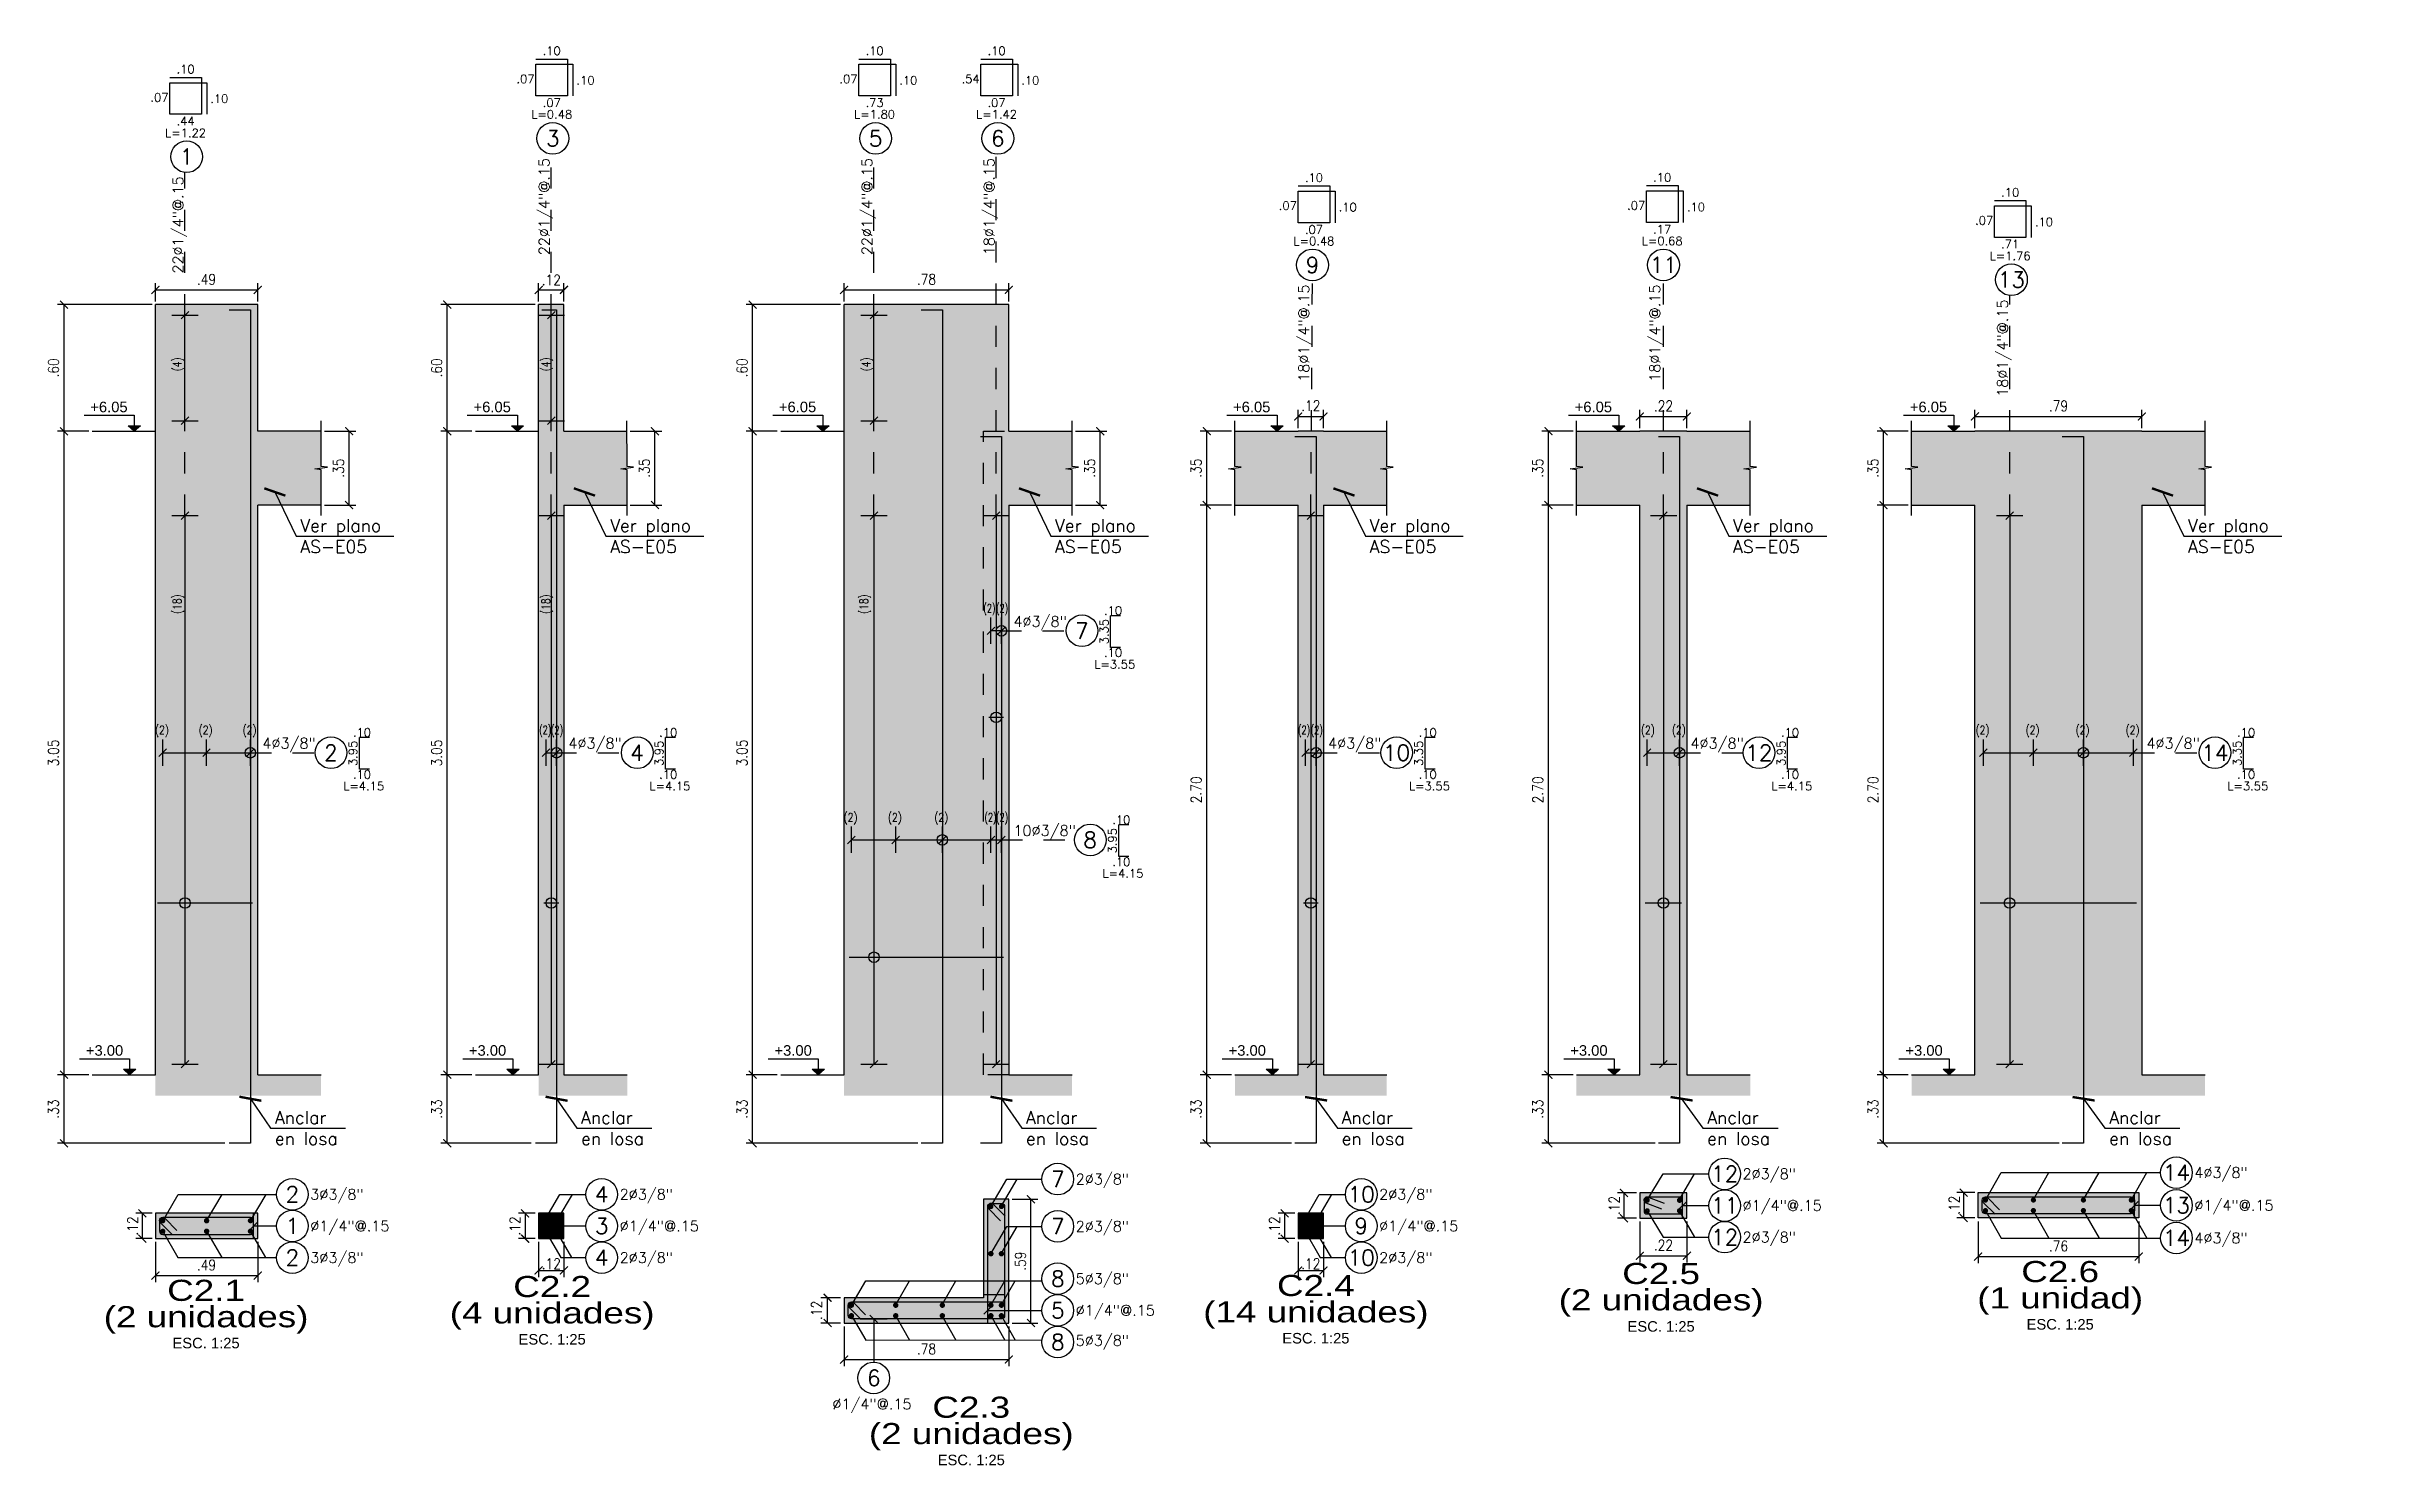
# Model space of a CAD drawing. Header units: millimetres. Extents: x -4.1 to 30.8, y -2.4 to 8.4.
# Drawn here: x 19.75 to 30.79, y 1.2 to 7.92 of the extents above; entities that cross this region are included whole.
import ezdxf
from ezdxf.enums import TextEntityAlignment as Align

# ---------------------------------------------------------------- set-up
doc = ezdxf.new("R2010")
doc.units = ezdxf.units.MM
doc.header["$LTSCALE"] = 0.05
doc.linetypes.add('DOT2', pattern=[3.175, 0, -3.175])
doc.linetypes.add('HIDDEN2', pattern=[4.7625, 3.175, -1.5875])
for name, color, linetype in [('ACHURADO', 1, 'Continuous'), ('ACOTADO', 2, 'Continuous'), ('CANT_INVIS', 2, 'HIDDEN2'), ('CONT_CORTE', 4, 'Continuous'), ('TEXTO_REFUERZO', 3, 'Continuous'), ('TITULOS', 1, 'Continuous'), ('TXT_IND', 2, 'Continuous')]:
    doc.layers.add(name, color=color, linetype=linetype)
doc.styles.add('ACOTAMIENTOS', font='romans.shx', dxfattribs={"width": 0.85})
doc.styles.add('ARIAL', font='arial.ttf')
doc.styles.get("Standard").update_dxf_attribs({"font": 'romans.shx'})
doc.dimstyles.new('ACOTA_25', dxfattribs={"dimscale": 0.025, "dimtxt": 2, "dimasz": 1.5, "dimexe": 1.25, "dimexo": 0.625, "dimgap": 1, "dimtad": 1, "dimzin": 4, "dimdsep": 46, "dimtxsty": 'ACOTAMIENTOS', "dimblk1": 'ARCHTICK', "dimblk2": 'ARCHTICK', "dimsah": 1, "dimcen": 1.5, "dimclrd": 1, "dimclre": 1, "dimclrt": 256, "dimadec": 0, "dimazin": 0, "dimtfac": 1, "dimtofl": 0, "dimtmove": 2, "dimatfit": 3, "dimldrblk": 'ARCHTICK', "dimfxl": 0, "dimtolj": 1, "dimtzin": 0, "dimarcsym": 0})

msp = doc.modelspace()

# ---------------------------------------------------------------- texts
at = {"layer": 'TEXTO_REFUERZO', "color": 2}
for s, p in [('.10', (22.141, 7.903)), ('.10', (23.671, 7.903)), ('.10', (24.249, 7.903)), ('.10', (20.406, 7.816)), ('.07', (22.017, 7.77)), ('.10', (22.301, 7.763)), ('.07', (23.547, 7.77)), ('.10', (23.831, 7.763)), ('.54', (24.126, 7.77)), ('.10', (24.409, 7.763)), ('.07', (20.282, 7.682)), ('.10', (20.566, 7.676)), ('L=0.48', (22.141, 7.602)), ('.07', (22.141, 7.657)), ('L=1.80', (23.671, 7.602)), ('.73', (23.671, 7.657)), ('L=1.42', (24.249, 7.602)), ('.07', (24.249, 7.657)), ('L=1.22', (20.406, 7.514)), ('.44', (20.406, 7.57)), ('.10', (25.753, 7.302)), ('.10', (27.403, 7.303)), ('.07', (25.629, 7.169)), ('.10', (25.913, 7.162)), ('.07', (27.28, 7.17)), ('.10', (27.563, 7.163)), ('.10', (29.052, 7.232)), ('.07', (25.753, 7.056)), ('.17', (27.403, 7.057)), ('.07', (28.929, 7.099)), ('.10', (29.212, 7.092)), ('L=0.48', (25.753, 7.001)), ('L=0.68', (27.403, 7.002)), ('.71', (29.052, 6.987)), ('L=1.76', (29.052, 6.931))]:
    msp.add_text(s, height=0.04, dxfattribs=at).set_placement(p, align=Align.MIDDLE_CENTER)
at = {"layer": 'TEXTO_REFUERZO', "color": 3}
for s, p in [('3', (22.146, 7.488)), ('5', (23.676, 7.488)), ('6', (24.255, 7.488)), ('1', (20.411, 7.401)), ('9', (25.746, 6.888)), ('11', (27.409, 6.888)), ('13', (29.058, 6.818)), ('7', (24.653, 5.154)), ('2', (21.094, 4.576)), ('4', (22.545, 4.576)), ('10', (26.144, 4.576)), ('12', (27.861, 4.576)), ('14', (30.022, 4.576)), ('8', (24.692, 4.163)), ('7', (24.539, 2.555)), ('12', (27.699, 2.58)), ('14', (29.84, 2.586)), ('2', (20.912, 2.483)), ('4', (22.378, 2.483)), ('10', (25.977, 2.483)), ('11', (27.699, 2.43)), ('13', (29.84, 2.431)), ('1', (20.912, 2.333)), ('3', (22.378, 2.333)), ('7', (24.539, 2.331)), ('9', (25.977, 2.333)), ('2', (20.912, 2.183)), ('4', (22.378, 2.183)), ('10', (25.977, 2.183)), ('12', (27.699, 2.28)), ('14', (29.84, 2.276)), ('8', (24.539, 2.083)), ('5', (24.539, 1.933)), ('8', (24.539, 1.783)), ('6', (23.667, 1.613))]:
    msp.add_text(s, height=0.075, dxfattribs=at).set_placement(p, align=Align.MIDDLE_CENTER)
at = {"layer": 'TEXTO_REFUERZO', "color": 2}
for s, p in [('22%%C1/4"@.15', (20.41, 7.308)), ('22%%C1/4"@.15', (22.145, 7.395)), ('22%%C1/4"@.15', (23.675, 7.395)), ('18%%C1/4"@.15', (24.254, 7.395)), ('18%%C1/4"@.15', (25.745, 6.795)), ('18%%C1/4"@.15', (27.408, 6.795)), ('18%%C1/4"@.15', (29.056, 6.724))]:
    msp.add_text(s, height=0.05, rotation=90, dxfattribs=at).set_placement(p, align=Align.BOTTOM_RIGHT)
at = {"layer": 'TEXTO_REFUERZO', "color": 2, "linetype": 'Continuous', "width": 0.8}
for s, p in [('(4)', (20.398, 6.45)), ('(4)', (22.145, 6.45)), ('(4)', (23.663, 6.45)), ('(18)', (20.398, 5.327)), ('(18)', (22.145, 5.327)), ('(18)', (23.652, 5.327))]:
    msp.add_text(s, height=0.04, rotation=90, dxfattribs=at).set_placement(p, align=Align.BOTTOM_RIGHT)
at = {"layer": 'TEXTO_REFUERZO', "color": 2, "linetype": 'Continuous'}
for width, p in [(0.7, (24.244, 5.229)), (0.7, (24.304, 5.229)), (0.8, (20.327, 4.652)), (0.8, (20.534, 4.652)), (0.8, (20.742, 4.652)), (0.7, (22.139, 4.652)), (0.7, (22.195, 4.652)), (0.7, (25.735, 4.652)), (0.7, (25.795, 4.652)), (0.8, (27.368, 4.652)), (0.8, (27.515, 4.652)), (0.8, (28.954, 4.652)), (0.8, (29.191, 4.652)), (0.8, (29.428, 4.652)), (0.8, (29.665, 4.652)), (0.8, (23.59, 4.238)), (0.8, (23.8, 4.238)), (0.8, (24.02, 4.238)), (0.7, (24.249, 4.238)), (0.7, (24.304, 4.238))]:
    msp.add_text('(2)', height=0.04, dxfattribs=dict(at, width=width)).set_placement(p, align=Align.BOTTOM_RIGHT)
at = {"layer": 'TEXTO_REFUERZO', "color": 2}
for s, p in [('4%%C3/8"', (24.329, 5.198)), ('4%%C3/8"', (20.77, 4.621)), ('4%%C3/8"', (22.22, 4.621)), ('4%%C3/8"', (25.82, 4.621)), ('4%%C3/8"', (27.537, 4.621)), ('4%%C3/8"', (29.698, 4.621)), ('10%%C3/8"', (24.329, 4.207)), ('2%%C3/8"', (24.624, 2.555)), ('2%%C3/8"', (27.784, 2.58)), ('4%%C3/8"', (29.925, 2.586)), ('3%%C3/8"', (20.997, 2.483)), ('2%%C3/8"', (22.463, 2.483)), ('2%%C3/8"', (26.062, 2.483)), ('%%C1/4"@.15', (27.784, 2.43)), ('%%C1/4"@.15', (29.925, 2.431)), ('%%C1/4"@.15', (20.997, 2.333)), ('%%C1/4"@.15', (22.463, 2.333)), ('2%%C3/8"', (24.624, 2.331)), ('%%C1/4"@.15', (26.062, 2.333)), ('3%%C3/8"', (20.997, 2.183)), ('2%%C3/8"', (22.463, 2.183)), ('2%%C3/8"', (26.062, 2.183)), ('2%%C3/8"', (27.784, 2.28)), ('4%%C3/8"', (29.925, 2.276)), ('5%%C3/8"', (24.624, 2.083)), ('%%C1/4"@.15', (24.624, 1.933)), ('5%%C3/8"', (24.624, 1.79)), ('%%C1/4"@.15', (23.471, 1.489))]:
    msp.add_text(s, height=0.05, dxfattribs=at).set_placement(p, align=Align.MIDDLE_LEFT)
at = {"layer": 'TEXTO_REFUERZO', "color": 2, "linetype": 'Continuous'}
for s, p in [('3.35', (24.759, 5.15)), ('3.95', (21.199, 4.573)), ('3.95', (22.65, 4.573)), ('3.35', (26.249, 4.573)), ('3.95', (27.967, 4.573)), ('3.35', (30.128, 4.573)), ('3.95', (24.798, 4.159))]:
    msp.add_text(s, height=0.04, rotation=90, dxfattribs=at).set_placement(p, align=Align.MIDDLE_CENTER)
for s, p in [('.10', (24.801, 5.25)), ('L=3.55', (24.809, 4.995)), ('.10', (24.801, 5.051)), ('.10', (21.242, 4.672)), ('.10', (22.693, 4.672)), ('.10', (26.292, 4.672)), ('.10', (28.009, 4.672)), ('.10', (30.17, 4.672)), ('L=4.15', (21.25, 4.418)), ('.10', (21.242, 4.473)), ('L=4.15', (22.701, 4.418)), ('.10', (22.693, 4.473)), ('L=3.55', (26.3, 4.418)), ('.10', (26.292, 4.473)), ('L=4.15', (28.017, 4.418)), ('.10', (28.009, 4.473)), ('L=3.55', (30.178, 4.418)), ('.10', (30.17, 4.473)), ('.10', (24.84, 4.258)), ('L=4.15', (24.848, 4.004)), ('.10', (24.84, 4.059))]:
    msp.add_text(s, height=0.04, dxfattribs=at).set_placement(p, align=Align.MIDDLE_CENTER)
at = {"layer": 'TXT_IND', "color": 4, "char_height": 0.06, "attachment_point": 4}
for s, insert in [('Ver plano\\PAS-E05', (20.95, 5.603)), ('Ver plano\\PAS-E05', (22.418, 5.603)), ('Ver plano\\PAS-E05', (24.526, 5.603)), ('Ver plano\\PAS-E05', (26.017, 5.603)), ('Ver plano\\PAS-E05', (27.739, 5.603)), ('Ver plano\\PAS-E05', (29.895, 5.603)), ('Anclar \\Pen losa', (20.829, 2.797)), ('Anclar \\Pen losa', (22.28, 2.797)), ('Anclar \\Pen losa', (24.388, 2.797)), ('Anclar \\Pen losa', (25.884, 2.797)), ('Anclar \\Pen losa', (27.616, 2.797)), ('Anclar \\Pen losa', (29.521, 2.797))]:
    msp.add_mtext(s, dxfattribs=dict(at, insert=insert))

# ---------------------------------------------------------------- blocks, each defined once
blk = doc.blocks.new('_ARCHTICK')
at = {"color": 0, "linetype": 'ByBlock', "const_width": 0.15}
blk.add_lwpolyline([(-0.5, -0.5), (0.5, 0.5)], dxfattribs=at)
blk = doc.blocks.new('*D18')
at = {"layer": 'ACOTADO', "color": 1, "lineweight": -2}
for p, q in [((22.063, 2.393), (21.983, 2.393)), ((22.015, 2.393), (22.015, 2.273)), ((22.063, 2.273), (21.983, 2.273))]:
    blk.add_line(p, q, dxfattribs=at)
at = {"layer": 'DEFPOINTS', "color": 0}
for p in [(22.079, 2.393), (22.015, 2.273), (22.079, 2.273)]:
    blk.add_point(p, dxfattribs=at)
at = {"layer": 'ACOTADO', "color": 1, "lineweight": -2, "xscale": 0.03750000000000001, "yscale": 0.03750000000000001, "zscale": 0.03750000000000001}
for p, rotation in [((22.015, 2.393), 90), ((22.015, 2.273), 270)]:
    blk.add_blockref('_ARCHTICK', p, dxfattribs=dict(at, rotation=rotation))
at = {"layer": 'ACOTADO', "insert": (21.967, 2.333), "char_height": 0.05, "attachment_point": 5, "rotation": 90, "style": 'ACOTAMIENTOS'}
blk.add_mtext('\\A1;.12', dxfattribs=at)
blk = doc.blocks.new('*D19')
at = {"layer": 'ACOTADO', "color": 1, "lineweight": -2}
for p, q in [((22.079, 2.258), (22.079, 2.091)), ((22.199, 2.258), (22.199, 2.091)), ((22.079, 2.122), (22.199, 2.122))]:
    blk.add_line(p, q, dxfattribs=at)
at = {"layer": 'DEFPOINTS', "color": 0}
for p in [(22.079, 2.273), (22.199, 2.273), (22.199, 2.122)]:
    blk.add_point(p, dxfattribs=at)
at = {"layer": 'ACOTADO', "color": 1, "lineweight": -2, "xscale": 0.03750000000000001, "yscale": 0.03750000000000001, "zscale": 0.03750000000000001, "rotation": 180}
blk.add_blockref('_ARCHTICK', (22.079, 2.122), dxfattribs=at)
at = {"layer": 'ACOTADO', "color": 1, "lineweight": -2, "xscale": 0.03750000000000001, "yscale": 0.03750000000000001, "zscale": 0.03750000000000001}
blk.add_blockref('_ARCHTICK', (22.199, 2.122), dxfattribs=at)
at = {"layer": 'ACOTADO', "insert": (22.139, 2.154), "char_height": 0.05, "attachment_point": 5, "style": 'ACOTAMIENTOS'}
blk.add_mtext('\\A1;.12', dxfattribs=at)
blk = doc.blocks.new('COTA25')
at = {"layer": 'TEXTO_REFUERZO'}
blk.add_line((-0.018, -0.018), (0.018, 0.018), dxfattribs=at)
at = {"layer": 'TEXTO_REFUERZO', "color": 1}
blk.add_line((0, -0.062), (0, 0.063), dxfattribs=at)
blk = doc.blocks.new('*D20')
at = {"layer": 'ACOTADO', "color": 1, "lineweight": -2}
for p, q in [((21.763, 6.1), (21.615, 6.1)), ((21.646, 3.05), (21.646, 6.1)), ((21.763, 3.05), (21.615, 3.05))]:
    blk.add_line(p, q, dxfattribs=at)
at = {"layer": 'DEFPOINTS', "color": 0}
for p in [(21.646, 6.1), (21.779, 6.1), (21.779, 3.05)]:
    blk.add_point(p, dxfattribs=at)
at = {"layer": 'ACOTADO', "color": 1, "lineweight": -2, "xscale": 0.03750000000000001, "yscale": 0.03750000000000001, "zscale": 0.03750000000000001}
for p, rotation in [((21.646, 6.1), 90), ((21.646, 3.05), 270)]:
    blk.add_blockref('_ARCHTICK', p, dxfattribs=dict(at, rotation=rotation))
at = {"layer": 'ACOTADO', "insert": (21.596, 4.575), "char_height": 0.05, "attachment_point": 5, "rotation": 90, "style": 'ACOTAMIENTOS'}
blk.add_mtext('\\A1;3.05', dxfattribs=at)
blk = doc.blocks.new('*D21')
at = {"layer": 'ACOTADO', "color": 1, "lineweight": -2}
for p, q in [((22.513, 6.1), (22.662, 6.1)), ((22.63, 5.75), (22.63, 6.1)), ((22.513, 5.75), (22.662, 5.75))]:
    blk.add_line(p, q, dxfattribs=at)
at = {"layer": 'DEFPOINTS', "color": 0}
for p in [(22.498, 6.1), (22.63, 6.1), (22.498, 5.75)]:
    blk.add_point(p, dxfattribs=at)
at = {"layer": 'ACOTADO', "color": 1, "lineweight": -2, "xscale": 0.03750000000000001, "yscale": 0.03750000000000001, "zscale": 0.03750000000000001}
for p, rotation in [((22.63, 6.1), 90), ((22.63, 5.75), 270)]:
    blk.add_blockref('_ARCHTICK', p, dxfattribs=dict(at, rotation=rotation))
at = {"layer": 'ACOTADO', "insert": (22.58, 5.925), "char_height": 0.05, "attachment_point": 5, "rotation": 90, "style": 'ACOTAMIENTOS'}
blk.add_mtext('\\A1;.35', dxfattribs=at)
blk = doc.blocks.new('*D22')
at = {"layer": 'ACOTADO', "color": 1, "lineweight": -2}
for p, q in [((21.763, 3.05), (21.615, 3.05)), ((21.646, 2.725), (21.646, 3.05)), ((22.043, 2.725), (21.615, 2.725))]:
    blk.add_line(p, q, dxfattribs=at)
at = {"layer": 'DEFPOINTS', "color": 0}
for p in [(21.646, 3.05), (21.779, 3.05), (22.059, 2.725)]:
    blk.add_point(p, dxfattribs=at)
at = {"layer": 'ACOTADO', "color": 1, "lineweight": -2, "xscale": 0.03750000000000001, "yscale": 0.03750000000000001, "zscale": 0.03750000000000001}
for p, rotation in [((21.646, 3.05), 90), ((21.646, 2.725), 270)]:
    blk.add_blockref('_ARCHTICK', p, dxfattribs=dict(at, rotation=rotation))
at = {"layer": 'ACOTADO', "insert": (21.596, 2.887), "char_height": 0.05, "attachment_point": 5, "rotation": 90, "style": 'ACOTAMIENTOS'}
blk.add_mtext('\\A1;.33', dxfattribs=at)
blk = doc.blocks.new('*D23')
at = {"layer": 'ACOTADO', "color": 1, "lineweight": -2}
for p, q in [((22.063, 6.7), (21.615, 6.7)), ((21.646, 6.1), (21.646, 6.7)), ((21.763, 6.1), (21.615, 6.1))]:
    blk.add_line(p, q, dxfattribs=at)
at = {"layer": 'DEFPOINTS', "color": 0}
for p in [(21.646, 6.7), (22.079, 6.7), (21.779, 6.1)]:
    blk.add_point(p, dxfattribs=at)
at = {"layer": 'ACOTADO', "color": 1, "lineweight": -2, "xscale": 0.03750000000000001, "yscale": 0.03750000000000001, "zscale": 0.03750000000000001}
for p, rotation in [((21.646, 6.7), 90), ((21.646, 6.1), 270)]:
    blk.add_blockref('_ARCHTICK', p, dxfattribs=dict(at, rotation=rotation))
at = {"layer": 'ACOTADO', "insert": (21.596, 6.4), "char_height": 0.05, "attachment_point": 5, "rotation": 90, "style": 'ACOTAMIENTOS'}
blk.add_mtext('\\A1;.60', dxfattribs=at)
blk = doc.blocks.new('*D24')
at = {"layer": 'ACOTADO', "color": 1, "linetype": 'HIDDEN2', "lineweight": -2}
for p, q in [((22.079, 6.715), (22.079, 6.801)), ((22.199, 6.715), (22.199, 6.801))]:
    blk.add_line(p, q, dxfattribs=at)
at = {"layer": 'ACOTADO', "color": 1, "lineweight": -2}
blk.add_line((22.079, 6.77), (22.199, 6.77), dxfattribs=at)
at = {"layer": 'DEFPOINTS', "color": 0}
for p in [(22.199, 6.77), (22.079, 6.7), (22.199, 6.7)]:
    blk.add_point(p, dxfattribs=at)
at = {"layer": 'ACOTADO', "color": 1, "lineweight": -2, "xscale": 0.03750000000000001, "yscale": 0.03750000000000001, "zscale": 0.03750000000000001, "rotation": 180}
blk.add_blockref('_ARCHTICK', (22.079, 6.77), dxfattribs=at)
at = {"layer": 'ACOTADO', "color": 1, "lineweight": -2, "xscale": 0.03750000000000001, "yscale": 0.03750000000000001, "zscale": 0.03750000000000001}
blk.add_blockref('_ARCHTICK', (22.199, 6.77), dxfattribs=at)
at = {"layer": 'ACOTADO', "insert": (22.139, 6.817), "char_height": 0.05, "attachment_point": 5, "style": 'ACOTAMIENTOS'}
blk.add_mtext('\\A1;.12', dxfattribs=at)
blk = doc.blocks.new('Nivel-elev')
at = {"layer": 'TXT_IND'}
blk.add_hatch(color=1, dxfattribs=at).paths.add_polyline_path([(-0.058, 0.051), (0.058, 0.051), (0, 0)])
for p, q in [((0, 0), (-0.058, 0.051)), ((-0.058, 0.051), (0.058, 0.051)), ((0.058, 0.051), (0, 0))]:
    blk.add_line(p, q, dxfattribs=at)
blk.add_lwpolyline([(-0.476, 0.151), (0, 0.151), (0, 0.051)], dxfattribs=at)
blk.add_attdef('+2.85', (-0.476, 0.171), '', height=0.0975, dxfattribs=at)
blk = doc.blocks.new('*D25')
at = {"layer": 'ACOTADO', "color": 1, "lineweight": -2}
for p, q in [((20.247, 2.393), (20.17, 2.393)), ((20.201, 2.393), (20.201, 2.273)), ((20.247, 2.273), (20.17, 2.273))]:
    blk.add_line(p, q, dxfattribs=at)
at = {"layer": 'DEFPOINTS', "color": 0}
for p in [(20.263, 2.393), (20.201, 2.273), (20.263, 2.273)]:
    blk.add_point(p, dxfattribs=at)
at = {"layer": 'ACOTADO', "color": 1, "lineweight": -2, "xscale": 0.03750000000000001, "yscale": 0.03750000000000001, "zscale": 0.03750000000000001}
for p, rotation in [((20.201, 2.393), 90), ((20.201, 2.273), 270)]:
    blk.add_blockref('_ARCHTICK', p, dxfattribs=dict(at, rotation=rotation))
at = {"layer": 'ACOTADO', "insert": (20.155, 2.333), "char_height": 0.05, "attachment_point": 5, "rotation": 90, "style": 'ACOTAMIENTOS'}
blk.add_mtext('\\A1;.12', dxfattribs=at)
blk = doc.blocks.new('*D26')
at = {"layer": 'ACOTADO', "color": 1, "lineweight": -2}
for p, q in [((20.263, 2.258), (20.263, 2.066)), ((20.748, 2.258), (20.748, 2.066)), ((20.263, 2.098), (20.748, 2.098))]:
    blk.add_line(p, q, dxfattribs=at)
at = {"layer": 'DEFPOINTS', "color": 0}
for p in [(20.263, 2.273), (20.748, 2.273), (20.748, 2.098)]:
    blk.add_point(p, dxfattribs=at)
at = {"layer": 'ACOTADO', "color": 1, "lineweight": -2, "xscale": 0.03750000000000001, "yscale": 0.03750000000000001, "zscale": 0.03750000000000001, "rotation": 180}
blk.add_blockref('_ARCHTICK', (20.263, 2.098), dxfattribs=at)
at = {"layer": 'ACOTADO', "color": 1, "lineweight": -2, "xscale": 0.03750000000000001, "yscale": 0.03750000000000001, "zscale": 0.03750000000000001}
blk.add_blockref('_ARCHTICK', (20.748, 2.098), dxfattribs=at)
at = {"layer": 'ACOTADO', "insert": (20.505, 2.148), "char_height": 0.05, "attachment_point": 5, "style": 'ACOTAMIENTOS'}
blk.add_mtext('\\A1;.49', dxfattribs=at)
blk = doc.blocks.new('*D27')
at = {"layer": 'ACOTADO', "color": 1, "lineweight": -2}
for p, q in [((19.947, 6.1), (19.799, 6.1)), ((19.83, 3.05), (19.83, 6.1)), ((19.947, 3.05), (19.799, 3.05))]:
    blk.add_line(p, q, dxfattribs=at)
at = {"layer": 'DEFPOINTS', "color": 0}
for p in [(19.83, 6.1), (19.963, 6.1), (19.963, 3.05)]:
    blk.add_point(p, dxfattribs=at)
at = {"layer": 'ACOTADO', "color": 1, "lineweight": -2, "xscale": 0.03750000000000001, "yscale": 0.03750000000000001, "zscale": 0.03750000000000001}
for p, rotation in [((19.83, 6.1), 90), ((19.83, 3.05), 270)]:
    blk.add_blockref('_ARCHTICK', p, dxfattribs=dict(at, rotation=rotation))
at = {"layer": 'ACOTADO', "insert": (19.78, 4.575), "char_height": 0.05, "attachment_point": 5, "rotation": 90, "style": 'ACOTAMIENTOS'}
blk.add_mtext('\\A1;3.05', dxfattribs=at)
blk = doc.blocks.new('*D28')
at = {"layer": 'ACOTADO', "color": 1, "lineweight": -2}
for p, q in [((21.064, 6.1), (21.212, 6.1)), ((21.181, 5.75), (21.181, 6.1)), ((21.064, 5.75), (21.212, 5.75))]:
    blk.add_line(p, q, dxfattribs=at)
at = {"layer": 'DEFPOINTS', "color": 0}
for p in [(21.048, 6.1), (21.181, 6.1), (21.048, 5.75)]:
    blk.add_point(p, dxfattribs=at)
at = {"layer": 'ACOTADO', "color": 1, "lineweight": -2, "xscale": 0.03750000000000001, "yscale": 0.03750000000000001, "zscale": 0.03750000000000001}
for p, rotation in [((21.181, 6.1), 90), ((21.181, 5.75), 270)]:
    blk.add_blockref('_ARCHTICK', p, dxfattribs=dict(at, rotation=rotation))
at = {"layer": 'ACOTADO', "insert": (21.131, 5.925), "char_height": 0.05, "attachment_point": 5, "rotation": 90, "style": 'ACOTAMIENTOS'}
blk.add_mtext('\\A1;.35', dxfattribs=at)
blk = doc.blocks.new('*D29')
at = {"layer": 'ACOTADO', "color": 1, "lineweight": -2}
for p, q in [((19.947, 3.05), (19.799, 3.05)), ((19.83, 2.725), (19.83, 3.05)), ((20.592, 2.725), (19.799, 2.725))]:
    blk.add_line(p, q, dxfattribs=at)
at = {"layer": 'DEFPOINTS', "color": 0}
for p in [(19.83, 3.05), (19.963, 3.05), (20.608, 2.725)]:
    blk.add_point(p, dxfattribs=at)
at = {"layer": 'ACOTADO', "color": 1, "lineweight": -2, "xscale": 0.03750000000000001, "yscale": 0.03750000000000001, "zscale": 0.03750000000000001}
for p, rotation in [((19.83, 3.05), 90), ((19.83, 2.725), 270)]:
    blk.add_blockref('_ARCHTICK', p, dxfattribs=dict(at, rotation=rotation))
at = {"layer": 'ACOTADO', "insert": (19.78, 2.887), "char_height": 0.05, "attachment_point": 5, "rotation": 90, "style": 'ACOTAMIENTOS'}
blk.add_mtext('\\A1;.33', dxfattribs=at)
blk = doc.blocks.new('*D30')
at = {"layer": 'ACOTADO', "color": 1, "lineweight": -2}
for p, q in [((20.247, 6.7), (19.799, 6.7)), ((19.83, 6.1), (19.83, 6.7)), ((19.947, 6.1), (19.799, 6.1))]:
    blk.add_line(p, q, dxfattribs=at)
at = {"layer": 'DEFPOINTS', "color": 0}
for p in [(19.83, 6.7), (20.263, 6.7), (19.963, 6.1)]:
    blk.add_point(p, dxfattribs=at)
at = {"layer": 'ACOTADO', "color": 1, "lineweight": -2, "xscale": 0.03750000000000001, "yscale": 0.03750000000000001, "zscale": 0.03750000000000001}
for p, rotation in [((19.83, 6.7), 90), ((19.83, 6.1), 270)]:
    blk.add_blockref('_ARCHTICK', p, dxfattribs=dict(at, rotation=rotation))
at = {"layer": 'ACOTADO', "insert": (19.78, 6.4), "char_height": 0.05, "attachment_point": 5, "rotation": 90, "style": 'ACOTAMIENTOS'}
blk.add_mtext('\\A1;.60', dxfattribs=at)
blk = doc.blocks.new('*D31')
at = {"layer": 'ACOTADO', "color": 1, "linetype": 'HIDDEN2', "lineweight": -2}
for p, q in [((20.263, 6.715), (20.263, 6.801)), ((20.748, 6.715), (20.748, 6.801))]:
    blk.add_line(p, q, dxfattribs=at)
at = {"layer": 'ACOTADO', "color": 1, "lineweight": -2}
blk.add_line((20.263, 6.77), (20.748, 6.77), dxfattribs=at)
at = {"layer": 'DEFPOINTS', "color": 0}
for p in [(20.748, 6.77), (20.263, 6.7), (20.748, 6.7)]:
    blk.add_point(p, dxfattribs=at)
at = {"layer": 'ACOTADO', "color": 1, "lineweight": -2, "xscale": 0.03750000000000001, "yscale": 0.03750000000000001, "zscale": 0.03750000000000001, "rotation": 180}
blk.add_blockref('_ARCHTICK', (20.263, 6.77), dxfattribs=at)
at = {"layer": 'ACOTADO', "color": 1, "lineweight": -2, "xscale": 0.03750000000000001, "yscale": 0.03750000000000001, "zscale": 0.03750000000000001}
blk.add_blockref('_ARCHTICK', (20.748, 6.77), dxfattribs=at)
at = {"layer": 'ACOTADO', "insert": (20.505, 6.82), "char_height": 0.05, "attachment_point": 5, "style": 'ACOTAMIENTOS'}
blk.add_mtext('\\A1;.49', dxfattribs=at)
blk = doc.blocks.new('*D47')
at = {"layer": 'ACOTADO', "color": 1, "lineweight": -2}
for p, q in [((23.526, 1.857), (23.526, 1.668)), ((24.307, 1.857), (24.307, 1.668)), ((23.526, 1.7), (24.307, 1.7))]:
    blk.add_line(p, q, dxfattribs=at)
at = {"layer": 'DEFPOINTS', "color": 0}
for p in [(23.526, 1.873), (24.307, 1.873), (24.307, 1.7)]:
    blk.add_point(p, dxfattribs=at)
at = {"layer": 'ACOTADO', "color": 1, "lineweight": -2, "xscale": 0.03750000000000001, "yscale": 0.03750000000000001, "zscale": 0.03750000000000001, "rotation": 180}
blk.add_blockref('_ARCHTICK', (23.526, 1.7), dxfattribs=at)
at = {"layer": 'ACOTADO', "color": 1, "lineweight": -2, "xscale": 0.03750000000000001, "yscale": 0.03750000000000001, "zscale": 0.03750000000000001}
blk.add_blockref('_ARCHTICK', (24.307, 1.7), dxfattribs=at)
at = {"layer": 'ACOTADO', "insert": (23.917, 1.75), "char_height": 0.05, "attachment_point": 5, "style": 'ACOTAMIENTOS'}
blk.add_mtext('\\A1;.78', dxfattribs=at)
blk = doc.blocks.new('*D48')
at = {"layer": 'ACOTADO', "color": 1, "lineweight": -2}
for p, q in [((24.323, 2.46), (24.444, 2.46)), ((24.412, 1.873), (24.412, 2.46)), ((24.323, 1.873), (24.444, 1.873))]:
    blk.add_line(p, q, dxfattribs=at)
at = {"layer": 'DEFPOINTS', "color": 0}
for p in [(24.307, 2.46), (24.412, 2.46), (24.307, 1.873)]:
    blk.add_point(p, dxfattribs=at)
at = {"layer": 'ACOTADO', "color": 1, "lineweight": -2, "xscale": 0.03750000000000001, "yscale": 0.03750000000000001, "zscale": 0.03750000000000001}
for p, rotation in [((24.412, 2.46), 90), ((24.412, 1.873), 270)]:
    blk.add_blockref('_ARCHTICK', p, dxfattribs=dict(at, rotation=rotation))
at = {"layer": 'ACOTADO', "insert": (24.362, 2.166), "char_height": 0.05, "attachment_point": 5, "rotation": 90, "style": 'ACOTAMIENTOS'}
blk.add_mtext('\\A1;.59', dxfattribs=at)
blk = doc.blocks.new('*D49')
at = {"layer": 'ACOTADO', "color": 1, "lineweight": -2}
for p, q in [((23.51, 1.993), (23.416, 1.993)), ((23.448, 1.873), (23.448, 1.993)), ((23.51, 1.873), (23.416, 1.873))]:
    blk.add_line(p, q, dxfattribs=at)
at = {"layer": 'DEFPOINTS', "color": 0}
for p in [(23.448, 1.993), (23.526, 1.993), (23.526, 1.873)]:
    blk.add_point(p, dxfattribs=at)
at = {"layer": 'ACOTADO', "color": 1, "lineweight": -2, "xscale": 0.03750000000000001, "yscale": 0.03750000000000001, "zscale": 0.03750000000000001}
for p, rotation in [((23.448, 1.993), 90), ((23.448, 1.873), 270)]:
    blk.add_blockref('_ARCHTICK', p, dxfattribs=dict(at, rotation=rotation))
at = {"layer": 'ACOTADO', "insert": (23.396, 1.933), "char_height": 0.05, "attachment_point": 5, "rotation": 90, "style": 'ACOTAMIENTOS'}
blk.add_mtext('\\A1;.12', dxfattribs=at)
blk = doc.blocks.new('*D32')
at = {"layer": 'ACOTADO', "color": 1, "lineweight": -2}
for p, q in [((23.21, 6.1), (23.062, 6.1)), ((23.093, 3.05), (23.093, 6.1)), ((23.21, 3.05), (23.062, 3.05))]:
    blk.add_line(p, q, dxfattribs=at)
at = {"layer": 'DEFPOINTS', "color": 0}
for p in [(23.093, 6.1), (23.226, 6.1), (23.226, 3.05)]:
    blk.add_point(p, dxfattribs=at)
at = {"layer": 'ACOTADO', "color": 1, "lineweight": -2, "xscale": 0.03750000000000001, "yscale": 0.03750000000000001, "zscale": 0.03750000000000001}
for p, rotation in [((23.093, 6.1), 90), ((23.093, 3.05), 270)]:
    blk.add_blockref('_ARCHTICK', p, dxfattribs=dict(at, rotation=rotation))
at = {"layer": 'ACOTADO', "insert": (23.043, 4.575), "char_height": 0.05, "attachment_point": 5, "rotation": 90, "style": 'ACOTAMIENTOS'}
blk.add_mtext('\\A1;3.05', dxfattribs=at)
blk = doc.blocks.new('*D33')
at = {"layer": 'ACOTADO', "color": 1, "lineweight": -2}
for p, q in [((24.623, 6.1), (24.771, 6.1)), ((24.74, 5.75), (24.74, 6.1)), ((24.623, 5.75), (24.771, 5.75))]:
    blk.add_line(p, q, dxfattribs=at)
at = {"layer": 'DEFPOINTS', "color": 0}
for p in [(24.607, 6.1), (24.74, 6.1), (24.607, 5.75)]:
    blk.add_point(p, dxfattribs=at)
at = {"layer": 'ACOTADO', "color": 1, "lineweight": -2, "xscale": 0.03750000000000001, "yscale": 0.03750000000000001, "zscale": 0.03750000000000001}
for p, rotation in [((24.74, 6.1), 90), ((24.74, 5.75), 270)]:
    blk.add_blockref('_ARCHTICK', p, dxfattribs=dict(at, rotation=rotation))
at = {"layer": 'ACOTADO', "insert": (24.69, 5.925), "char_height": 0.05, "attachment_point": 5, "rotation": 90, "style": 'ACOTAMIENTOS'}
blk.add_mtext('\\A1;.35', dxfattribs=at)
blk = doc.blocks.new('*D34')
at = {"layer": 'ACOTADO', "color": 1, "lineweight": -2}
for p, q in [((23.21, 3.05), (23.062, 3.05)), ((23.093, 2.725), (23.093, 3.05)), ((23.876, 2.725), (23.062, 2.725))]:
    blk.add_line(p, q, dxfattribs=at)
at = {"layer": 'DEFPOINTS', "color": 0}
for p in [(23.093, 3.05), (23.226, 3.05), (23.892, 2.725)]:
    blk.add_point(p, dxfattribs=at)
at = {"layer": 'ACOTADO', "color": 1, "lineweight": -2, "xscale": 0.03750000000000001, "yscale": 0.03750000000000001, "zscale": 0.03750000000000001}
for p, rotation in [((23.093, 3.05), 90), ((23.093, 2.725), 270)]:
    blk.add_blockref('_ARCHTICK', p, dxfattribs=dict(at, rotation=rotation))
at = {"layer": 'ACOTADO', "insert": (23.043, 2.887), "char_height": 0.05, "attachment_point": 5, "rotation": 90, "style": 'ACOTAMIENTOS'}
blk.add_mtext('\\A1;.33', dxfattribs=at)
blk = doc.blocks.new('*D35')
at = {"layer": 'ACOTADO', "color": 1, "lineweight": -2}
for p, q in [((23.51, 6.7), (23.062, 6.7)), ((23.093, 6.1), (23.093, 6.7)), ((23.21, 6.1), (23.062, 6.1))]:
    blk.add_line(p, q, dxfattribs=at)
at = {"layer": 'DEFPOINTS', "color": 0}
for p in [(23.093, 6.7), (23.526, 6.7), (23.226, 6.1)]:
    blk.add_point(p, dxfattribs=at)
at = {"layer": 'ACOTADO', "color": 1, "lineweight": -2, "xscale": 0.03750000000000001, "yscale": 0.03750000000000001, "zscale": 0.03750000000000001}
for p, rotation in [((23.093, 6.7), 90), ((23.093, 6.1), 270)]:
    blk.add_blockref('_ARCHTICK', p, dxfattribs=dict(at, rotation=rotation))
at = {"layer": 'ACOTADO', "insert": (23.043, 6.4), "char_height": 0.05, "attachment_point": 5, "rotation": 90, "style": 'ACOTAMIENTOS'}
blk.add_mtext('\\A1;.60', dxfattribs=at)
blk = doc.blocks.new('*D36')
at = {"layer": 'ACOTADO', "color": 1, "linetype": 'HIDDEN2', "lineweight": -2}
for p, q in [((23.526, 6.715), (23.526, 6.801)), ((24.307, 6.715), (24.307, 6.801))]:
    blk.add_line(p, q, dxfattribs=at)
at = {"layer": 'ACOTADO', "color": 1, "lineweight": -2}
blk.add_line((23.526, 6.77), (24.307, 6.77), dxfattribs=at)
at = {"layer": 'DEFPOINTS', "color": 0}
for p in [(24.307, 6.77), (23.526, 6.7), (24.307, 6.7)]:
    blk.add_point(p, dxfattribs=at)
at = {"layer": 'ACOTADO', "color": 1, "lineweight": -2, "xscale": 0.03750000000000001, "yscale": 0.03750000000000001, "zscale": 0.03750000000000001, "rotation": 180}
blk.add_blockref('_ARCHTICK', (23.526, 6.77), dxfattribs=at)
at = {"layer": 'ACOTADO', "color": 1, "lineweight": -2, "xscale": 0.03750000000000001, "yscale": 0.03750000000000001, "zscale": 0.03750000000000001}
blk.add_blockref('_ARCHTICK', (24.307, 6.77), dxfattribs=at)
at = {"layer": 'ACOTADO', "insert": (23.917, 6.82), "char_height": 0.05, "attachment_point": 5, "style": 'ACOTAMIENTOS'}
blk.add_mtext('\\A1;.78', dxfattribs=at)
blk = doc.blocks.new('Titulos')
at = {"layer": 'TITULOS', "color": 1, "style": 'ARIAL', "width": 1.25}
blk.add_attdef('TITULO_1', text='', height=0.2, dxfattribs=at).set_placement((0, 0.25), align=Align.MIDDLE_CENTER)
at = {"layer": 'TITULOS', "style": 'ARIAL', "width": 1.25}
blk.add_attdef('TITULO_2', text='', height=0.2, dxfattribs=at).set_placement((0, 0), align=Align.MIDDLE_CENTER)
at = {"layer": 'TITULOS', "color": 2, "width": 1.25}
for tag, p in [('ESCALA_1', (0, -0.25)), ('ESCALA_2', (0, -0.408))]:
    blk.add_attdef(tag, text='', height=0.1, dxfattribs=at).set_placement(p, align=Align.MIDDLE_CENTER)
blk = doc.blocks.new('*D37')
at = {"layer": 'ACOTADO', "color": 1, "lineweight": -2}
for p, q in [((25.362, 5.75), (25.214, 5.75)), ((25.245, 3.05), (25.245, 5.75)), ((25.362, 3.05), (25.214, 3.05))]:
    blk.add_line(p, q, dxfattribs=at)
at = {"layer": 'DEFPOINTS', "color": 0}
for p in [(25.245, 5.75), (25.378, 5.75), (25.378, 3.05)]:
    blk.add_point(p, dxfattribs=at)
at = {"layer": 'ACOTADO', "color": 1, "lineweight": -2, "xscale": 0.03750000000000001, "yscale": 0.03750000000000001, "zscale": 0.03750000000000001}
for p, rotation in [((25.245, 5.75), 90), ((25.245, 3.05), 270)]:
    blk.add_blockref('_ARCHTICK', p, dxfattribs=dict(at, rotation=rotation))
at = {"layer": 'ACOTADO', "insert": (25.195, 4.4), "char_height": 0.05, "attachment_point": 5, "rotation": 90, "style": 'ACOTAMIENTOS'}
blk.add_mtext('\\A1;2.70', dxfattribs=at)
blk = doc.blocks.new('*D38')
at = {"layer": 'ACOTADO', "color": 1, "lineweight": -2}
for p, q in [((25.362, 6.1), (25.214, 6.1)), ((25.245, 5.75), (25.245, 6.1)), ((25.362, 5.75), (25.214, 5.75))]:
    blk.add_line(p, q, dxfattribs=at)
at = {"layer": 'DEFPOINTS', "color": 0}
for p in [(25.245, 6.1), (25.378, 6.1), (25.378, 5.75)]:
    blk.add_point(p, dxfattribs=at)
at = {"layer": 'ACOTADO', "color": 1, "lineweight": -2, "xscale": 0.03750000000000001, "yscale": 0.03750000000000001, "zscale": 0.03750000000000001}
for p, rotation in [((25.245, 6.1), 90), ((25.245, 5.75), 270)]:
    blk.add_blockref('_ARCHTICK', p, dxfattribs=dict(at, rotation=rotation))
at = {"layer": 'ACOTADO', "insert": (25.195, 5.925), "char_height": 0.05, "attachment_point": 5, "rotation": 90, "style": 'ACOTAMIENTOS'}
blk.add_mtext('\\A1;.35', dxfattribs=at)
blk = doc.blocks.new('*D39')
at = {"layer": 'ACOTADO', "color": 1, "lineweight": -2}
for p, q in [((25.362, 3.05), (25.214, 3.05)), ((25.245, 2.725), (25.245, 3.05)), ((25.647, 2.725), (25.214, 2.725))]:
    blk.add_line(p, q, dxfattribs=at)
at = {"layer": 'DEFPOINTS', "color": 0}
for p in [(25.245, 3.05), (25.378, 3.05), (25.663, 2.725)]:
    blk.add_point(p, dxfattribs=at)
at = {"layer": 'ACOTADO', "color": 1, "lineweight": -2, "xscale": 0.03750000000000001, "yscale": 0.03750000000000001, "zscale": 0.03750000000000001}
for p, rotation in [((25.245, 3.05), 90), ((25.245, 2.725), 270)]:
    blk.add_blockref('_ARCHTICK', p, dxfattribs=dict(at, rotation=rotation))
at = {"layer": 'ACOTADO', "insert": (25.195, 2.887), "char_height": 0.05, "attachment_point": 5, "rotation": 90, "style": 'ACOTAMIENTOS'}
blk.add_mtext('\\A1;.33', dxfattribs=at)
blk = doc.blocks.new('*D40')
at = {"layer": 'ACOTADO', "color": 1, "linetype": 'HIDDEN2', "lineweight": -2}
for p, q in [((25.678, 6.115), (25.678, 6.201)), ((25.798, 6.115), (25.798, 6.201))]:
    blk.add_line(p, q, dxfattribs=at)
at = {"layer": 'ACOTADO', "color": 1, "lineweight": -2}
blk.add_line((25.678, 6.17), (25.798, 6.17), dxfattribs=at)
at = {"layer": 'DEFPOINTS', "color": 0}
for p in [(25.678, 6.1), (25.798, 6.17), (25.798, 6.1)]:
    blk.add_point(p, dxfattribs=at)
at = {"layer": 'ACOTADO', "color": 1, "lineweight": -2, "xscale": 0.03750000000000001, "yscale": 0.03750000000000001, "zscale": 0.03750000000000001, "rotation": 180}
blk.add_blockref('_ARCHTICK', (25.678, 6.17), dxfattribs=at)
at = {"layer": 'ACOTADO', "color": 1, "lineweight": -2, "xscale": 0.03750000000000001, "yscale": 0.03750000000000001, "zscale": 0.03750000000000001}
blk.add_blockref('_ARCHTICK', (25.798, 6.17), dxfattribs=at)
at = {"layer": 'ACOTADO', "insert": (25.738, 6.221), "char_height": 0.05, "attachment_point": 5, "style": 'ACOTAMIENTOS'}
blk.add_mtext('\\A1;.12', dxfattribs=at)
blk = doc.blocks.new('*D41')
at = {"layer": 'ACOTADO', "color": 1, "lineweight": -2}
for p, q in [((27.282, 2.49), (27.191, 2.49)), ((27.222, 2.49), (27.222, 2.37)), ((27.282, 2.37), (27.191, 2.37))]:
    blk.add_line(p, q, dxfattribs=at)
at = {"layer": 'DEFPOINTS', "color": 0}
for p in [(27.297, 2.49), (27.222, 2.37), (27.297, 2.37)]:
    blk.add_point(p, dxfattribs=at)
at = {"layer": 'ACOTADO', "color": 1, "lineweight": -2, "xscale": 0.03750000000000001, "yscale": 0.03750000000000001, "zscale": 0.03750000000000001}
for p, rotation in [((27.222, 2.49), 90), ((27.222, 2.37), 270)]:
    blk.add_blockref('_ARCHTICK', p, dxfattribs=dict(at, rotation=rotation))
at = {"layer": 'ACOTADO', "insert": (27.176, 2.43), "char_height": 0.05, "attachment_point": 5, "rotation": 90, "style": 'ACOTAMIENTOS'}
blk.add_mtext('\\A1;.12', dxfattribs=at)
blk = doc.blocks.new('*D42')
at = {"layer": 'ACOTADO', "color": 1, "lineweight": -2}
for p, q in [((27.297, 2.354), (27.297, 2.16)), ((27.52, 2.354), (27.52, 2.16)), ((27.297, 2.192), (27.52, 2.192))]:
    blk.add_line(p, q, dxfattribs=at)
at = {"layer": 'DEFPOINTS', "color": 0}
for p in [(27.297, 2.37), (27.52, 2.37), (27.52, 2.192)]:
    blk.add_point(p, dxfattribs=at)
at = {"layer": 'ACOTADO', "color": 1, "lineweight": -2, "xscale": 0.03750000000000001, "yscale": 0.03750000000000001, "zscale": 0.03750000000000001, "rotation": 180}
blk.add_blockref('_ARCHTICK', (27.297, 2.192), dxfattribs=at)
at = {"layer": 'ACOTADO', "color": 1, "lineweight": -2, "xscale": 0.03750000000000001, "yscale": 0.03750000000000001, "zscale": 0.03750000000000001}
blk.add_blockref('_ARCHTICK', (27.52, 2.192), dxfattribs=at)
at = {"layer": 'ACOTADO', "insert": (27.409, 2.242), "char_height": 0.05, "attachment_point": 5, "style": 'ACOTAMIENTOS'}
blk.add_mtext('\\A1;.22', dxfattribs=at)
blk = doc.blocks.new('*D43')
at = {"layer": 'ACOTADO', "color": 1, "lineweight": -2}
for p, q in [((26.982, 5.75), (26.833, 5.75)), ((26.864, 3.05), (26.864, 5.75)), ((26.982, 3.05), (26.833, 3.05))]:
    blk.add_line(p, q, dxfattribs=at)
at = {"layer": 'DEFPOINTS', "color": 0}
for p in [(26.864, 5.75), (26.997, 5.75), (26.997, 3.05)]:
    blk.add_point(p, dxfattribs=at)
at = {"layer": 'ACOTADO', "color": 1, "lineweight": -2, "xscale": 0.03750000000000001, "yscale": 0.03750000000000001, "zscale": 0.03750000000000001}
for p, rotation in [((26.864, 5.75), 90), ((26.864, 3.05), 270)]:
    blk.add_blockref('_ARCHTICK', p, dxfattribs=dict(at, rotation=rotation))
at = {"layer": 'ACOTADO', "insert": (26.814, 4.4), "char_height": 0.05, "attachment_point": 5, "rotation": 90, "style": 'ACOTAMIENTOS'}
blk.add_mtext('\\A1;2.70', dxfattribs=at)
blk = doc.blocks.new('*D44')
at = {"layer": 'ACOTADO', "color": 1, "lineweight": -2}
for p, q in [((26.982, 6.1), (26.833, 6.1)), ((26.864, 5.75), (26.864, 6.1)), ((26.982, 5.75), (26.833, 5.75))]:
    blk.add_line(p, q, dxfattribs=at)
at = {"layer": 'DEFPOINTS', "color": 0}
for p in [(26.864, 6.1), (26.997, 6.1), (26.997, 5.75)]:
    blk.add_point(p, dxfattribs=at)
at = {"layer": 'ACOTADO', "color": 1, "lineweight": -2, "xscale": 0.03750000000000001, "yscale": 0.03750000000000001, "zscale": 0.03750000000000001}
for p, rotation in [((26.864, 6.1), 90), ((26.864, 5.75), 270)]:
    blk.add_blockref('_ARCHTICK', p, dxfattribs=dict(at, rotation=rotation))
at = {"layer": 'ACOTADO', "insert": (26.814, 5.925), "char_height": 0.05, "attachment_point": 5, "rotation": 90, "style": 'ACOTAMIENTOS'}
blk.add_mtext('\\A1;.35', dxfattribs=at)
blk = doc.blocks.new('*D45')
at = {"layer": 'ACOTADO', "color": 1, "lineweight": -2}
for p, q in [((26.982, 3.05), (26.833, 3.05)), ((26.864, 2.725), (26.864, 3.05)), ((27.37, 2.725), (26.833, 2.725))]:
    blk.add_line(p, q, dxfattribs=at)
at = {"layer": 'DEFPOINTS', "color": 0}
for p in [(26.864, 3.05), (26.997, 3.05), (27.385, 2.725)]:
    blk.add_point(p, dxfattribs=at)
at = {"layer": 'ACOTADO', "color": 1, "lineweight": -2, "xscale": 0.03750000000000001, "yscale": 0.03750000000000001, "zscale": 0.03750000000000001}
for p, rotation in [((26.864, 3.05), 90), ((26.864, 2.725), 270)]:
    blk.add_blockref('_ARCHTICK', p, dxfattribs=dict(at, rotation=rotation))
at = {"layer": 'ACOTADO', "insert": (26.814, 2.887), "char_height": 0.05, "attachment_point": 5, "rotation": 90, "style": 'ACOTAMIENTOS'}
blk.add_mtext('\\A1;.33', dxfattribs=at)
blk = doc.blocks.new('*D46')
at = {"layer": 'ACOTADO', "color": 1, "linetype": 'HIDDEN2', "lineweight": -2}
for p, q in [((27.297, 6.115), (27.297, 6.201)), ((27.52, 6.115), (27.52, 6.201))]:
    blk.add_line(p, q, dxfattribs=at)
at = {"layer": 'ACOTADO', "color": 1, "lineweight": -2}
blk.add_line((27.297, 6.17), (27.52, 6.17), dxfattribs=at)
at = {"layer": 'DEFPOINTS', "color": 0}
for p in [(27.297, 6.1), (27.52, 6.17), (27.52, 6.1)]:
    blk.add_point(p, dxfattribs=at)
at = {"layer": 'ACOTADO', "color": 1, "lineweight": -2, "xscale": 0.03750000000000001, "yscale": 0.03750000000000001, "zscale": 0.03750000000000001, "rotation": 180}
blk.add_blockref('_ARCHTICK', (27.297, 6.17), dxfattribs=at)
at = {"layer": 'ACOTADO', "color": 1, "lineweight": -2, "xscale": 0.03750000000000001, "yscale": 0.03750000000000001, "zscale": 0.03750000000000001}
blk.add_blockref('_ARCHTICK', (27.52, 6.17), dxfattribs=at)
at = {"layer": 'ACOTADO', "insert": (27.409, 6.22), "char_height": 0.05, "attachment_point": 5, "style": 'ACOTAMIENTOS'}
blk.add_mtext('\\A1;.22', dxfattribs=at)
blk = doc.blocks.new('*D50')
at = {"layer": 'ACOTADO', "color": 1, "lineweight": -2}
for p, q in [((28.569, 5.75), (28.421, 5.75)), ((28.452, 3.05), (28.452, 5.75)), ((28.569, 3.05), (28.421, 3.05))]:
    blk.add_line(p, q, dxfattribs=at)
at = {"layer": 'DEFPOINTS', "color": 0}
for p in [(28.452, 5.75), (28.585, 5.75), (28.585, 3.05)]:
    blk.add_point(p, dxfattribs=at)
at = {"layer": 'ACOTADO', "color": 1, "lineweight": -2, "xscale": 0.03750000000000001, "yscale": 0.03750000000000001, "zscale": 0.03750000000000001}
for p, rotation in [((28.452, 5.75), 90), ((28.452, 3.05), 270)]:
    blk.add_blockref('_ARCHTICK', p, dxfattribs=dict(at, rotation=rotation))
at = {"layer": 'ACOTADO', "insert": (28.402, 4.4), "char_height": 0.05, "attachment_point": 5, "rotation": 90, "style": 'ACOTAMIENTOS'}
blk.add_mtext('\\A1;2.70', dxfattribs=at)
blk = doc.blocks.new('*D51')
at = {"layer": 'ACOTADO', "color": 1, "lineweight": -2}
for p, q in [((28.569, 6.1), (28.421, 6.1)), ((28.452, 5.75), (28.452, 6.1)), ((28.569, 5.75), (28.421, 5.75))]:
    blk.add_line(p, q, dxfattribs=at)
at = {"layer": 'DEFPOINTS', "color": 0}
for p in [(28.452, 6.1), (28.585, 6.1), (28.585, 5.75)]:
    blk.add_point(p, dxfattribs=at)
at = {"layer": 'ACOTADO', "color": 1, "lineweight": -2, "xscale": 0.03750000000000001, "yscale": 0.03750000000000001, "zscale": 0.03750000000000001}
for p, rotation in [((28.452, 6.1), 90), ((28.452, 5.75), 270)]:
    blk.add_blockref('_ARCHTICK', p, dxfattribs=dict(at, rotation=rotation))
at = {"layer": 'ACOTADO', "insert": (28.402, 5.925), "char_height": 0.05, "attachment_point": 5, "rotation": 90, "style": 'ACOTAMIENTOS'}
blk.add_mtext('\\A1;.35', dxfattribs=at)
blk = doc.blocks.new('*D52')
at = {"layer": 'ACOTADO', "color": 1, "lineweight": -2}
for p, q in [((28.569, 3.05), (28.421, 3.05)), ((28.452, 2.725), (28.452, 3.05)), ((29.284, 2.725), (28.421, 2.725))]:
    blk.add_line(p, q, dxfattribs=at)
at = {"layer": 'DEFPOINTS', "color": 0}
for p in [(28.452, 3.05), (28.585, 3.05), (29.299, 2.725)]:
    blk.add_point(p, dxfattribs=at)
at = {"layer": 'ACOTADO', "color": 1, "lineweight": -2, "xscale": 0.03750000000000001, "yscale": 0.03750000000000001, "zscale": 0.03750000000000001}
for p, rotation in [((28.452, 3.05), 90), ((28.452, 2.725), 270)]:
    blk.add_blockref('_ARCHTICK', p, dxfattribs=dict(at, rotation=rotation))
at = {"layer": 'ACOTADO', "insert": (28.402, 2.887), "char_height": 0.05, "attachment_point": 5, "rotation": 90, "style": 'ACOTAMIENTOS'}
blk.add_mtext('\\A1;.33', dxfattribs=at)
blk = doc.blocks.new('*D53')
at = {"layer": 'ACOTADO', "color": 1, "linetype": 'HIDDEN2', "lineweight": -2}
for p, q in [((28.885, 6.115), (28.885, 6.201)), ((29.676, 6.115), (29.676, 6.201))]:
    blk.add_line(p, q, dxfattribs=at)
at = {"layer": 'ACOTADO', "color": 1, "lineweight": -2}
blk.add_line((28.885, 6.17), (29.676, 6.17), dxfattribs=at)
at = {"layer": 'DEFPOINTS', "color": 0}
for p in [(28.885, 6.1), (29.676, 6.17), (29.676, 6.1)]:
    blk.add_point(p, dxfattribs=at)
at = {"layer": 'ACOTADO', "color": 1, "lineweight": -2, "xscale": 0.03750000000000001, "yscale": 0.03750000000000001, "zscale": 0.03750000000000001, "rotation": 180}
blk.add_blockref('_ARCHTICK', (28.885, 6.17), dxfattribs=at)
at = {"layer": 'ACOTADO', "color": 1, "lineweight": -2, "xscale": 0.03750000000000001, "yscale": 0.03750000000000001, "zscale": 0.03750000000000001}
blk.add_blockref('_ARCHTICK', (29.676, 6.17), dxfattribs=at)
at = {"layer": 'ACOTADO', "insert": (29.281, 6.22), "char_height": 0.05, "attachment_point": 5, "style": 'ACOTAMIENTOS'}
blk.add_mtext('\\A1;.79', dxfattribs=at)
blk = doc.blocks.new('*D54')
at = {"layer": 'ACOTADO', "color": 1, "lineweight": -2}
for p, q in [((28.884, 2.491), (28.8, 2.491)), ((28.832, 2.371), (28.832, 2.491)), ((28.884, 2.371), (28.8, 2.371))]:
    blk.add_line(p, q, dxfattribs=at)
at = {"layer": 'DEFPOINTS', "color": 0}
for p in [(28.832, 2.491), (28.9, 2.491), (28.9, 2.371)]:
    blk.add_point(p, dxfattribs=at)
at = {"layer": 'ACOTADO', "color": 1, "lineweight": -2, "xscale": 0.03750000000000001, "yscale": 0.03750000000000001, "zscale": 0.03750000000000001}
for p, rotation in [((28.832, 2.491), 90), ((28.832, 2.371), 270)]:
    blk.add_blockref('_ARCHTICK', p, dxfattribs=dict(at, rotation=rotation))
at = {"layer": 'ACOTADO', "insert": (28.787, 2.431), "char_height": 0.05, "attachment_point": 5, "rotation": 90, "style": 'ACOTAMIENTOS'}
blk.add_mtext('\\A1;.12', dxfattribs=at)
blk = doc.blocks.new('*D55')
at = {"layer": 'ACOTADO', "color": 1, "lineweight": -2}
for p, q in [((28.9, 2.355), (28.9, 2.156)), ((29.661, 2.355), (29.661, 2.156)), ((28.9, 2.188), (29.661, 2.188))]:
    blk.add_line(p, q, dxfattribs=at)
at = {"layer": 'DEFPOINTS', "color": 0}
for p in [(28.9, 2.371), (29.661, 2.371), (29.661, 2.188)]:
    blk.add_point(p, dxfattribs=at)
at = {"layer": 'ACOTADO', "color": 1, "lineweight": -2, "xscale": 0.03750000000000001, "yscale": 0.03750000000000001, "zscale": 0.03750000000000001, "rotation": 180}
blk.add_blockref('_ARCHTICK', (28.9, 2.188), dxfattribs=at)
at = {"layer": 'ACOTADO', "color": 1, "lineweight": -2, "xscale": 0.03750000000000001, "yscale": 0.03750000000000001, "zscale": 0.03750000000000001}
blk.add_blockref('_ARCHTICK', (29.661, 2.188), dxfattribs=at)
at = {"layer": 'ACOTADO', "insert": (29.281, 2.238), "char_height": 0.05, "attachment_point": 5, "style": 'ACOTAMIENTOS'}
blk.add_mtext('\\A1;.76', dxfattribs=at)
blk = doc.blocks.new('*D59')
at = {"layer": 'ACOTADO', "color": 1, "lineweight": -2}
for p, q in [((25.662, 2.393), (25.583, 2.393)), ((25.614, 2.393), (25.614, 2.273)), ((25.662, 2.273), (25.583, 2.273))]:
    blk.add_line(p, q, dxfattribs=at)
at = {"layer": 'DEFPOINTS', "color": 0}
for p in [(25.678, 2.393), (25.614, 2.273), (25.678, 2.273)]:
    blk.add_point(p, dxfattribs=at)
at = {"layer": 'ACOTADO', "color": 1, "lineweight": -2, "xscale": 0.03750000000000001, "yscale": 0.03750000000000001, "zscale": 0.03750000000000001}
for p, rotation in [((25.614, 2.393), 90), ((25.614, 2.273), 270)]:
    blk.add_blockref('_ARCHTICK', p, dxfattribs=dict(at, rotation=rotation))
at = {"layer": 'ACOTADO', "insert": (25.566, 2.333), "char_height": 0.05, "attachment_point": 5, "rotation": 90, "style": 'ACOTAMIENTOS'}
blk.add_mtext('\\A1;.12', dxfattribs=at)
blk = doc.blocks.new('*D60')
at = {"layer": 'ACOTADO', "color": 1, "lineweight": -2}
for p, q in [((25.678, 2.258), (25.678, 2.091)), ((25.798, 2.258), (25.798, 2.091)), ((25.678, 2.122), (25.798, 2.122))]:
    blk.add_line(p, q, dxfattribs=at)
at = {"layer": 'DEFPOINTS', "color": 0}
for p in [(25.678, 2.273), (25.798, 2.273), (25.798, 2.122)]:
    blk.add_point(p, dxfattribs=at)
at = {"layer": 'ACOTADO', "color": 1, "lineweight": -2, "xscale": 0.03750000000000001, "yscale": 0.03750000000000001, "zscale": 0.03750000000000001, "rotation": 180}
blk.add_blockref('_ARCHTICK', (25.678, 2.122), dxfattribs=at)
at = {"layer": 'ACOTADO', "color": 1, "lineweight": -2, "xscale": 0.03750000000000001, "yscale": 0.03750000000000001, "zscale": 0.03750000000000001}
blk.add_blockref('_ARCHTICK', (25.798, 2.122), dxfattribs=at)
at = {"layer": 'ACOTADO', "insert": (25.738, 2.154), "char_height": 0.05, "attachment_point": 5, "style": 'ACOTAMIENTOS'}
blk.add_mtext('\\A1;.12', dxfattribs=at)

# ---------------------------------------------------------------- dimensions: what is measured, and where the dimension line sits
at = {"layer": 'ACOTADO'}
for base, p1, p2, picture, middle in [((20.747990826, 6.770235504), (20.262990826, 6.699703507), (20.747990826, 6.699703507), '*D31', (20.505490826, 6.820235504)), ((24.307, 6.77), (23.526, 6.7), (24.307, 6.7), '*D36', (23.917, 6.82)), ((27.52, 6.17), (27.297, 6.1), (27.52, 6.1), '*D46', (27.409, 6.22)), ((29.676, 6.17), (28.885, 6.1), (29.676, 6.1), '*D53', (29.281, 6.22)), ((27.52, 2.192), (27.297, 2.37), (27.52, 2.37), '*D42', (27.409, 2.242)), ((29.661, 2.188), (28.9, 2.371), (29.661, 2.371), '*D55', (29.281, 2.238)), ((20.747990826, 2.097667149), (20.262990826, 2.273130807), (20.747990826, 2.273130807), '*D26', (20.505490826, 2.147667149)), ((24.307, 1.7), (23.526, 1.873), (24.307, 1.873), '*D47', (23.917, 1.75))]:
    dim = msp.add_linear_dim(base=base, p1=p1, p2=p2, dimstyle='ACOTA_25', dxfattribs=at)
    dim.commit()
    dim.dimension.update_dxf_attribs({"geometry": picture, "text_midpoint": middle})
for base, p1, p2, picture, middle in [((22.199, 6.77), (22.079, 6.7), (22.199, 6.7), '*D24', (22.139, 6.817)), ((25.798, 6.17), (25.678, 6.1), (25.798, 6.1), '*D40', (25.738, 6.221)), ((22.199, 2.122), (22.079, 2.273), (22.199, 2.273), '*D19', (22.139, 2.154)), ((25.798, 2.122), (25.678, 2.273), (25.798, 2.273), '*D60', (25.738, 2.154))]:
    dim = msp.add_linear_dim(base=base, p1=p1, p2=p2, dimstyle='ACOTA_25', dxfattribs=at)
    dim.commit()
    dim.dimension.update_dxf_attribs({"geometry": picture, "text_midpoint": middle, "dimtype": 160})
for base, p1, p2, picture, middle in [((19.83, 6.7), (19.963, 6.1), (20.263, 6.7), '*D30', (19.78, 6.4)), ((21.646, 6.7), (21.779, 6.1), (22.079, 6.7), '*D23', (21.596, 6.4)), ((23.093, 6.7), (23.226, 6.1), (23.526, 6.7), '*D35', (23.043, 6.4)), ((19.83, 6.1), (19.963, 3.05), (19.963, 6.1), '*D27', (19.78, 4.575)), ((21.181, 6.1), (21.048, 5.75), (21.048, 6.1), '*D28', (21.131, 5.925)), ((21.646, 6.1), (21.779, 3.05), (21.779, 6.1), '*D20', (21.596, 4.575)), ((22.63, 6.1), (22.498, 5.75), (22.498, 6.1), '*D21', (22.58, 5.925)), ((23.093, 6.1), (23.226, 3.05), (23.226, 6.1), '*D32', (23.043, 4.575)), ((24.74, 6.1), (24.607, 5.75), (24.607, 6.1), '*D33', (24.69, 5.925)), ((25.245, 6.1), (25.378, 5.75), (25.378, 6.1), '*D38', (25.195, 5.925)), ((26.864, 6.1), (26.997, 5.75), (26.997, 6.1), '*D44', (26.814, 5.925)), ((28.452, 6.1), (28.585, 5.75), (28.585, 6.1), '*D51', (28.402, 5.925)), ((25.245, 5.75), (25.378, 3.05), (25.378, 5.75), '*D37', (25.195, 4.4)), ((26.864, 5.75), (26.997, 3.05), (26.997, 5.75), '*D43', (26.814, 4.4)), ((28.452, 5.75), (28.585, 3.05), (28.585, 5.75), '*D50', (28.402, 4.4)), ((19.830267949, 3.049703507), (20.607990826, 2.724703507), (19.962990826, 3.049703507), '*D29', (19.780267949, 2.887203507)), ((21.645966563, 3.049703507), (22.05868944, 2.724703507), (21.77868944, 3.049703507), '*D22', (21.595966563, 2.887203507)), ((23.093392357, 3.049703507), (23.891781901, 2.724703507), (23.226115235, 3.049703507), '*D34', (23.043392357, 2.887203507)), ((25.24521727, 3.049703507), (25.662940147, 2.724703507), (25.377940147, 3.049703507), '*D39', (25.19521727, 2.887203507)), ((26.86449684, 3.049703507), (27.385288962, 2.724703507), (26.997219717, 3.049703507), '*D45', (26.81449684, 2.887203507)), ((28.452349157, 3.049703507), (29.299218877, 2.724703507), (28.585072035, 3.049703507), '*D52', (28.402349157, 2.887203507)), ((24.412, 2.46), (24.307, 1.873), (24.307, 2.46), '*D48', (24.362, 2.166))]:
    dim = msp.add_linear_dim(base=base, p1=p1, p2=p2, angle=90, dimstyle='ACOTA_25', dxfattribs=at)
    dim.commit()
    dim.dimension.update_dxf_attribs({"geometry": picture, "text_midpoint": middle})
for base, p1, p2, picture, middle in [((27.222, 2.37), (27.297, 2.49), (27.297, 2.37), '*D41', (27.176, 2.43)), ((28.832, 2.491), (28.9, 2.371), (28.9, 2.491), '*D54', (28.787, 2.431)), ((20.201, 2.273), (20.263, 2.393), (20.263, 2.273), '*D25', (20.155, 2.333)), ((22.015, 2.273), (22.079, 2.393), (22.079, 2.273), '*D18', (21.967, 2.333)), ((25.614, 2.273), (25.678, 2.393), (25.678, 2.273), '*D59', (25.566, 2.333)), ((23.448, 1.993), (23.526, 1.873), (23.526, 1.993), '*D49', (23.396, 1.933))]:
    dim = msp.add_linear_dim(base=base, p1=p1, p2=p2, angle=90, dimstyle='ACOTA_25', dxfattribs=at)
    dim.commit()
    dim.dimension.update_dxf_attribs({"geometry": picture, "text_midpoint": middle, "dimtype": 160})

# ---------------------------------------------------------------- hatches: boundary and pattern name
at = {"layer": 'ACHURADO'}
h = msp.add_hatch(color=254, dxfattribs=at)
h.dxf.hatch_style = 1
h.paths.add_polyline_path([(20.748, 5.75), (21.048, 5.75), (21.048, 5.917), (21.018, 5.921), (21.048, 5.925), (21.048, 6.1), (20.748, 6.1), (20.748, 6.7), (20.263, 6.7), (20.263, 2.95), (21.048, 2.95), (21.048, 3.05), (20.748, 3.05)])
h = msp.add_hatch(color=254, dxfattribs=at)
h.dxf.hatch_style = 1
h.paths.add_polyline_path([(22.498, 6.1), (22.199, 6.1), (22.199, 6.7), (22.079, 6.7), (22.079, 2.95), (22.499, 2.95), (22.499, 3.05), (22.199, 3.05), (22.199, 5.75), (22.499, 5.75), (22.498, 5.917), (22.468, 5.921), (22.499, 5.925), (22.499, 5.933), (22.498, 5.933)])
h = msp.add_hatch(color=254, dxfattribs=at)
h.dxf.hatch_style = 1
h.paths.add_polyline_path([(24.607, 6.1), (24.307, 6.1), (24.307, 6.7), (23.526, 6.7), (23.526, 2.95), (24.607, 2.95), (24.607, 3.05), (24.307, 3.05), (24.307, 5.75), (24.607, 5.75), (24.607, 5.917), (24.577, 5.921), (24.607, 5.925)])
h = msp.add_hatch(color=254, dxfattribs=at)
h.dxf.hatch_style = 1
h.paths.add_polyline_path([(26.098, 5.917), (26.068, 5.921), (26.098, 5.925), (26.098, 6.1), (25.798, 6.1), (25.678, 6.1), (25.378, 6.1), (25.378, 5.933), (25.408, 5.929), (25.378, 5.925), (25.378, 5.75), (25.678, 5.75), (25.678, 3.05), (25.378, 3.05), (25.378, 2.95), (26.098, 2.95), (26.098, 3.05), (25.798, 3.05), (25.798, 5.75), (26.098, 5.75)])
h = msp.add_hatch(color=254, dxfattribs=at)
h.dxf.hatch_style = 1
h.paths.add_polyline_path([(27.82, 6.1), (27.52, 6.1), (27.297, 6.1), (26.997, 6.1), (26.997, 5.933), (27.027, 5.929), (26.997, 5.925), (26.997, 5.75), (27.297, 5.75), (27.297, 3.05), (26.997, 3.05), (26.997, 2.95), (27.82, 2.95), (27.82, 3.05), (27.52, 3.05), (27.52, 5.75), (27.82, 5.75), (27.82, 5.917), (27.79, 5.921), (27.82, 5.925)])
h = msp.add_hatch(color=254, dxfattribs=at)
h.dxf.hatch_style = 1
h.paths.add_polyline_path([(29.676, 5.75), (29.976, 5.75), (29.976, 5.917), (29.946, 5.921), (29.976, 5.925), (29.976, 6.1), (29.676, 6.1), (28.885, 6.1), (28.585, 6.1), (28.585, 5.933), (28.615, 5.929), (28.585, 5.925), (28.585, 5.75), (28.885, 5.75), (28.885, 3.05), (28.585, 3.05), (28.585, 2.95), (29.976, 2.95), (29.976, 3.05), (29.676, 3.05)])
h = msp.add_hatch(color=254, dxfattribs=at)
h.dxf.hatch_style = 1
h.paths.add_polyline_path([(24.307, 2.46), (24.187, 2.46), (24.187, 1.993), (23.526, 1.993), (23.526, 1.873), (24.307, 1.873)])
h = msp.add_hatch(color=254, dxfattribs=at)
h.dxf.hatch_style = 1
h.paths.add_polyline_path([(27.52, 2.49), (27.297, 2.49), (27.297, 2.37), (27.52, 2.37)])
h = msp.add_hatch(color=254, dxfattribs=at)
h.dxf.hatch_style = 1
h.paths.add_polyline_path([(29.661, 2.491), (28.9, 2.491), (28.9, 2.371), (29.661, 2.371)])
h = msp.add_hatch(color=254, dxfattribs=at)
h.dxf.hatch_style = 1
h.paths.add_polyline_path([(20.748, 2.393), (20.263, 2.393), (20.263, 2.273), (20.748, 2.273)])
h = msp.add_hatch(color=254, dxfattribs=at)
h.dxf.hatch_style = 1
h.paths.add_polyline_path([(22.199, 2.393), (22.079, 2.393), (22.079, 2.273), (22.199, 2.273)])
h = msp.add_hatch(color=254, dxfattribs=at)
h.dxf.hatch_style = 1
h.paths.add_polyline_path([(25.798, 2.393), (25.678, 2.393), (25.678, 2.273), (25.798, 2.273)])

# ---------------------------------------------------------------- linework, layer by layer
at = {"layer": 'ACOTADO'}
for p in [(29.162, 2.458), (29.399, 2.458)]:
    msp.add_point(p, dxfattribs=at)
at = {"layer": 'CANT_INVIS', "ltscale": 0.3}
msp.add_line((24.187, 2.008), (24.307, 2.008), dxfattribs=at)
msp.add_lwpolyline([(24.307, 3.05), (24.187, 3.05), (24.187, 6.1), (24.307, 6.1)], dxfattribs=at)
at = {"layer": 'CONT_CORTE'}
for p, q in [((20.263, 3.05), (20.263, 6.7)), ((22.079, 3.05), (22.079, 6.7)), ((23.526, 3.05), (23.526, 6.7)), ((21.048, 6.1), (20.748, 6.1)), ((22.199, 6.1), (22.499, 6.1)), ((24.307, 6.1), (24.607, 6.1)), ((25.378, 6.1), (25.678, 6.1)), ((25.798, 6.1), (26.098, 6.1)), ((26.997, 6.1), (27.297, 6.1)), ((27.52, 6.1), (27.82, 6.1)), ((28.585, 6.1), (28.885, 6.1)), ((29.676, 6.1), (29.976, 6.1)), ((21.048, 5.75), (20.748, 5.75)), ((22.199, 5.75), (22.499, 5.75)), ((22.199, 5.75), (22.199, 3.05)), ((24.307, 5.75), (24.607, 5.75)), ((24.307, 5.75), (24.307, 3.05)), ((25.378, 5.75), (25.678, 5.75)), ((25.678, 3.05), (25.678, 5.75)), ((25.798, 5.75), (26.098, 5.75)), ((25.798, 5.75), (25.798, 3.05)), ((26.997, 5.75), (27.297, 5.75)), ((27.297, 3.05), (27.297, 5.75)), ((27.52, 5.75), (27.82, 5.75)), ((27.52, 5.75), (27.52, 3.05)), ((28.585, 5.75), (28.885, 5.75)), ((28.885, 3.05), (28.885, 5.75)), ((29.676, 5.75), (29.976, 5.75)), ((29.676, 5.75), (29.676, 3.05)), ((20.748, 3.05), (21.048, 3.05)), ((22.199, 3.05), (22.499, 3.05)), ((24.307, 3.05), (24.607, 3.05)), ((25.378, 3.05), (25.678, 3.05)), ((25.798, 3.05), (26.098, 3.05)), ((26.997, 3.05), (27.297, 3.05)), ((27.52, 3.05), (27.82, 3.05)), ((28.585, 3.05), (28.885, 3.05)), ((29.676, 3.05), (29.976, 3.05))]:
    msp.add_line(p, q, dxfattribs=at)
for points in [[(20.748, 6.1), (20.748, 6.7), (20.263, 6.7)], [(22.199, 6.1), (22.199, 6.7), (22.079, 6.7)], [(24.307, 6.1), (24.307, 6.7), (23.526, 6.7)], [(25.798, 6.1), (25.798, 6.1), (25.678, 6.1)], [(27.52, 6.1), (27.52, 6.1), (27.297, 6.1)], [(29.676, 6.1), (29.676, 6.1), (28.885, 6.1)], [(20.748, 3.05), (20.748, 5.75)]]:
    msp.add_lwpolyline(points, dxfattribs=at)
at = {"layer": 'CONT_CORTE', "color": 1}
for points in [[(21.048, 5.7), (21.048, 5.917), (21.018, 5.921), (21.078, 5.929), (21.048, 5.933), (21.048, 6.15)], [(22.499, 5.7), (22.498, 5.917), (22.468, 5.921), (22.528, 5.929), (22.498, 5.933), (22.497, 6.15)], [(24.607, 5.7), (24.607, 5.917), (24.577, 5.921), (24.637, 5.929), (24.607, 5.933), (24.607, 6.15)], [(25.378, 5.7), (25.378, 5.917), (25.348, 5.921), (25.408, 5.929), (25.378, 5.933), (25.378, 6.15)], [(26.098, 5.7), (26.098, 5.917), (26.068, 5.921), (26.128, 5.929), (26.098, 5.933), (26.098, 6.15)], [(26.997, 5.7), (26.997, 5.917), (26.967, 5.921), (27.027, 5.929), (26.997, 5.933), (26.997, 6.15)], [(27.82, 5.7), (27.82, 5.917), (27.79, 5.921), (27.85, 5.929), (27.82, 5.933), (27.82, 6.15)], [(28.585, 5.7), (28.585, 5.917), (28.555, 5.921), (28.615, 5.929), (28.585, 5.933), (28.585, 6.15)], [(29.976, 5.7), (29.976, 5.917), (29.946, 5.921), (30.006, 5.929), (29.976, 5.933), (29.976, 6.15)]]:
    msp.add_lwpolyline(points, dxfattribs=at)
at = {"layer": 'CONT_CORTE'}
for points in [[(23.526, 1.873), (24.307, 1.873), (24.307, 2.46), (24.187, 2.46), (24.187, 1.993), (23.526, 1.993)], [(27.297, 2.37), (27.52, 2.37), (27.52, 2.49), (27.297, 2.49)], [(28.9, 2.371), (28.9, 2.491), (29.661, 2.491), (29.661, 2.371)], [(20.263, 2.273), (20.748, 2.273), (20.748, 2.393), (20.263, 2.393)], [(22.079, 2.273), (22.199, 2.273), (22.199, 2.393), (22.079, 2.393)], [(25.678, 2.273), (25.798, 2.273), (25.798, 2.393), (25.678, 2.393)]]:
    msp.add_lwpolyline(points, close=True, dxfattribs=at)
at = {"layer": 'TEXTO_REFUERZO', "color": 3, "linetype": 'DOT2', "ltscale": 0.2}
for p, q in [((22.139, 6.65), (22.139, 7.413)), ((23.668, 6.65), (23.668, 7.413)), ((24.247, 5.7), (24.247, 7.413)), ((20.403, 6.65), (20.403, 7.326)), ((25.738, 5.7), (25.746, 6.813)), ((27.409, 5.7), (27.409, 6.814)), ((29.05, 5.7), (29.05, 6.742)), ((20.403, 5.7), (20.403, 6.15)), ((22.139, 5.7), (22.139, 6.15)), ((23.668, 5.7), (23.668, 6.15)), ((20.713, 4.576), (21.02, 4.576))]:
    msp.add_line(p, q, dxfattribs=at)
at = {"layer": 'TEXTO_REFUERZO', "color": 1}
for p, q in [((20.403, 6.15), (20.403, 6.65)), ((22.139, 6.15), (22.139, 6.65)), ((23.668, 6.15), (23.668, 6.65)), ((20.403, 5.7), (20.403, 3.1)), ((22.139, 5.7), (22.139, 3.1)), ((23.668, 5.7), (23.668, 3.1)), ((24.247, 5.7), (24.247, 3.1)), ((25.738, 5.7), (25.738, 3.1)), ((27.409, 5.7), (27.409, 3.1)), ((29.05, 5.7), (29.05, 3.1)), ((24.272, 5.154), (24.222, 5.154)), ((20.298, 4.576), (20.713, 4.576)), ((22.114, 4.576), (22.164, 4.576)), ((25.713, 4.576), (25.763, 4.576)), ((27.332, 4.576), (27.485, 4.576)), ((28.925, 4.576), (29.636, 4.576)), ((23.566, 4.163), (24.272, 4.163)), ((27.5, 2.43), (27.624, 2.43)), ((29.641, 2.431), (29.765, 2.431)), ((20.728, 2.333), (20.837, 2.333)), ((22.179, 2.333), (22.303, 2.333)), ((25.778, 2.333), (25.902, 2.333)), ((23.667, 1.893), (23.667, 1.688)), ((24.207, 1.933), (24.464, 1.933))]:
    msp.add_line(p, q, dxfattribs=at)
at = {"layer": 'TEXTO_REFUERZO', "color": 5, "linetype": 'Continuous'}
for p, q in [((24.212, 4.744), (24.282, 4.744)), ((20.273, 3.864), (20.723, 3.864)), ((22.104, 3.864), (22.174, 3.864)), ((25.703, 3.864), (25.773, 3.864)), ((27.322, 3.864), (27.495, 3.864)), ((28.91, 3.864), (29.651, 3.864)), ((23.551, 3.607), (24.282, 3.607))]:
    msp.add_line(p, q, dxfattribs=at)
for points in [[(22.066, 7.864), (22.216, 7.864), (22.216, 7.689), (22.066, 7.689), (22.066, 7.839), (22.241, 7.839), (22.241, 7.689)], [(23.596, 7.864), (23.746, 7.864), (23.746, 7.689), (23.596, 7.689), (23.596, 7.839), (23.771, 7.839), (23.771, 7.689)], [(24.174, 7.864), (24.324, 7.864), (24.324, 7.689), (24.174, 7.689), (24.174, 7.839), (24.349, 7.839), (24.349, 7.689)], [(20.331, 7.777), (20.481, 7.777), (20.481, 7.602), (20.331, 7.602), (20.331, 7.752), (20.506, 7.752), (20.506, 7.602)], [(25.678, 7.263), (25.828, 7.263), (25.828, 7.088), (25.678, 7.088), (25.678, 7.238), (25.853, 7.238), (25.853, 7.088)], [(27.328, 7.264), (27.478, 7.264), (27.478, 7.089), (27.328, 7.089), (27.328, 7.239), (27.503, 7.239), (27.503, 7.089)], [(28.977, 7.193), (29.127, 7.193), (29.127, 7.018), (28.977, 7.018), (28.977, 7.168), (29.152, 7.168), (29.152, 7.018)], [(24.836, 5.075), (24.789, 5.075), (24.789, 5.225), (24.789, 5.225)], [(24.836, 5.225), (24.789, 5.225)], [(21.277, 4.498), (21.23, 4.498), (21.23, 4.648), (21.23, 4.648)], [(21.277, 4.648), (21.23, 4.648)], [(22.728, 4.498), (22.68, 4.498), (22.68, 4.648), (22.68, 4.648)], [(22.728, 4.648), (22.68, 4.648)], [(26.327, 4.498), (26.28, 4.498), (26.28, 4.648), (26.28, 4.648)], [(26.327, 4.648), (26.28, 4.648)], [(28.044, 4.498), (27.997, 4.498), (27.997, 4.648), (27.997, 4.648)], [(28.044, 4.648), (27.997, 4.648)], [(30.205, 4.498), (30.158, 4.498), (30.158, 4.648), (30.158, 4.648)], [(30.205, 4.648), (30.158, 4.648)], [(24.875, 4.084), (24.828, 4.084), (24.828, 4.234), (24.828, 4.234)], [(24.875, 4.234), (24.828, 4.234)]]:
    msp.add_lwpolyline(points, dxfattribs=at)
at = {"layer": 'TEXTO_REFUERZO', "color": 5}
for points in [[(20.613, 6.675), (20.713, 6.675), (20.713, 2.725), (20.613, 2.725)], [(22.094, 6.675), (22.164, 6.675), (22.164, 2.725), (22.064, 2.725)], [(23.892, 6.675), (23.992, 6.675), (23.992, 2.725), (23.892, 2.725)], [(24.172, 6.075), (24.272, 6.075), (24.272, 2.725), (24.172, 2.725)], [(25.663, 6.075), (25.763, 6.075), (25.763, 2.725), (25.663, 2.725)], [(27.385, 6.075), (27.485, 6.075), (27.485, 2.725), (27.385, 2.725)], [(29.299, 6.075), (29.399, 6.075), (29.399, 2.725), (29.299, 2.725)]]:
    msp.add_lwpolyline(points, dxfattribs=at)
at = {"layer": 'TEXTO_REFUERZO', "color": 1}
for points in [[(24.222, 2.425), (24.297, 2.555), (24.465, 2.555)], [(24.271, 2.425), (24.346, 2.555)], [(27.332, 2.455), (27.407, 2.58), (27.624, 2.58)], [(27.484, 2.455), (27.556, 2.58)], [(28.935, 2.456), (29.01, 2.586), (29.765, 2.586)], [(29.161, 2.456), (29.236, 2.586)], [(29.398, 2.456), (29.473, 2.586)], [(29.625, 2.456), (29.7, 2.586)], [(20.293, 2.348), (20.371, 2.483), (20.837, 2.483)], [(20.505, 2.358), (20.58, 2.483)], [(20.713, 2.358), (20.788, 2.483)], [(22.104, 2.353), (22.179, 2.483), (22.303, 2.483)], [(22.172, 2.368), (22.239, 2.483)], [(25.703, 2.353), (25.778, 2.483), (25.902, 2.483)], [(25.771, 2.368), (25.838, 2.483)], [(24.222, 2.201), (24.297, 2.331), (24.464, 2.331)], [(24.271, 2.201), (24.346, 2.331)], [(27.332, 2.405), (27.407, 2.28), (27.624, 2.28)], [(27.484, 2.405), (27.556, 2.28)], [(28.935, 2.406), (29.01, 2.276), (29.765, 2.276)], [(29.161, 2.406), (29.236, 2.276)], [(29.398, 2.406), (29.473, 2.276)], [(29.625, 2.406), (29.7, 2.276)], [(20.295, 2.313), (20.37, 2.183), (20.837, 2.183)], [(20.511, 2.298), (20.578, 2.183)], [(20.719, 2.298), (20.785, 2.183)], [(22.109, 2.313), (22.184, 2.183), (22.303, 2.183)], [(22.162, 2.308), (22.234, 2.183)], [(25.708, 2.313), (25.783, 2.183), (25.902, 2.183)], [(25.761, 2.308), (25.834, 2.183)], [(23.559, 1.952), (23.629, 2.073), (24.465, 2.073)], [(23.77, 1.958), (23.837, 2.073)], [(23.99, 1.958), (24.056, 2.073)], [(24.221, 1.958), (24.288, 2.073)], [(24.271, 1.958), (24.337, 2.073)], [(23.559, 1.913), (23.629, 1.792), (24.465, 1.793)], [(23.77, 1.908), (23.837, 1.792)], [(23.99, 1.908), (24.056, 1.792)], [(24.221, 1.908), (24.288, 1.792)], [(24.271, 1.908), (24.337, 1.792)]]:
    msp.add_lwpolyline(points, dxfattribs=at)
at = {"layer": 'TEXTO_REFUERZO', "color": 5}
for points in [[(24.289, 2.379), (24.233, 2.436, 1), (24.212, 2.414), (24.268, 2.358)], [(27.402, 2.413), (27.327, 2.441, -1), (27.337, 2.469), (27.412, 2.441)], [(28.981, 2.389), (28.924, 2.445, -1), (28.946, 2.466), (29.002, 2.41)], [(20.344, 2.291), (20.287, 2.348, -1), (20.309, 2.369), (20.365, 2.312)], [(22.16, 2.291), (22.103, 2.348, -1), (22.124, 2.369), (22.181, 2.312)], [(25.759, 2.291), (25.702, 2.348, -1), (25.724, 2.369), (25.78, 2.312)], [(23.607, 1.89), (23.551, 1.947, -1), (23.572, 1.968), (23.628, 1.912)]]:
    msp.add_lwpolyline(points, format="xyb", dxfattribs=at)
for points in [[(24.222, 2.44), (24.272, 2.44, -0.414214), (24.287, 2.425), (24.287, 1.908, -0.414214), (24.272, 1.893), (24.222, 1.893, -0.414214), (24.207, 1.908), (24.207, 2.425, -0.414214)], [(27.332, 2.39), (27.485, 2.39, 0.414214), (27.5, 2.405), (27.5, 2.455, 0.414214), (27.485, 2.47), (27.332, 2.47, 0.414214), (27.317, 2.455), (27.317, 2.405, 0.414214)], [(28.92, 2.406), (28.92, 2.456, -0.414214), (28.935, 2.471), (29.626, 2.471, -0.414214), (29.641, 2.456), (29.641, 2.406, -0.414214), (29.626, 2.391), (28.935, 2.391, -0.414214)], [(20.728, 2.308), (20.728, 2.358, 0.414214), (20.713, 2.373), (20.298, 2.373, 0.414214), (20.283, 2.358), (20.283, 2.308, 0.414214), (20.298, 2.293), (20.713, 2.293, 0.414214)], [(22.114, 2.293), (22.164, 2.293, 0.414214), (22.179, 2.308), (22.179, 2.358, 0.414214), (22.164, 2.373), (22.114, 2.373, 0.414214), (22.099, 2.358), (22.099, 2.308, 0.414214)], [(25.713, 2.293), (25.763, 2.293, 0.414214), (25.778, 2.308), (25.778, 2.358, 0.414214), (25.763, 2.373), (25.713, 2.373, 0.414214), (25.698, 2.358), (25.698, 2.308, 0.414214)], [(24.272, 1.893), (23.561, 1.893, -0.414214), (23.546, 1.908), (23.546, 1.958, -0.414214), (23.561, 1.973), (24.272, 1.973, -0.414214), (24.287, 1.958), (24.287, 1.908, -0.414214)]]:
    msp.add_lwpolyline(points, format="xyb", close=True, dxfattribs=at)
at = {"layer": 'TEXTO_REFUERZO', "color": 1, "const_width": 0.0125}
for points in [[(24.222, 2.431, -1), (24.222, 2.419, -1)], [(24.272, 2.431, 1), (24.272, 2.419, 1)], [(27.326, 2.455, 1), (27.338, 2.455, 1)], [(27.492, 2.455, -1), (27.479, 2.455, -1)], [(28.929, 2.456, 1), (28.941, 2.456, 1)], [(29.168, 2.456, -1), (29.156, 2.456, -1)], [(29.405, 2.456, -1), (29.393, 2.456, -1)], [(29.633, 2.456, -1), (29.62, 2.456, -1)], [(20.292, 2.358, 1), (20.304, 2.358, 1)], [(20.292, 2.308, -1), (20.304, 2.308, -1)], [(20.512, 2.358, -1), (20.499, 2.358, -1)], [(20.512, 2.308, 1), (20.499, 2.308, 1)], [(20.719, 2.358, -1), (20.707, 2.358, -1)], [(20.719, 2.308, 1), (20.707, 2.308, 1)], [(22.107, 2.358, 1), (22.12, 2.358, 1)], [(22.107, 2.308, -1), (22.12, 2.308, -1)], [(22.17, 2.358, -1), (22.157, 2.358, -1)], [(22.17, 2.308, 1), (22.157, 2.308, 1)], [(25.707, 2.358, 1), (25.719, 2.358, 1)], [(25.707, 2.308, -1), (25.719, 2.308, -1)], [(25.769, 2.358, -1), (25.757, 2.358, -1)], [(25.769, 2.308, 1), (25.757, 2.308, 1)], [(27.326, 2.405, -1), (27.338, 2.405, -1)], [(27.492, 2.405, 1), (27.479, 2.405, 1)], [(28.929, 2.406, -1), (28.941, 2.406, -1)], [(29.168, 2.406, 1), (29.156, 2.406, 1)], [(29.405, 2.406, 1), (29.393, 2.406, 1)], [(29.633, 2.406, 1), (29.62, 2.406, 1)], [(24.222, 2.208, -1), (24.222, 2.195, -1)], [(24.272, 2.208, 1), (24.272, 2.195, 1)], [(23.561, 1.964, -1), (23.561, 1.951, -1)], [(23.561, 1.901, 1), (23.561, 1.914, 1)], [(23.771, 1.964, -1), (23.771, 1.951, -1)], [(23.771, 1.901, 1), (23.771, 1.914, 1)], [(23.992, 1.964, -1), (23.992, 1.951, -1)], [(23.992, 1.901, 1), (23.992, 1.914, 1)], [(24.222, 1.964, -1), (24.222, 1.951, -1)], [(24.222, 1.901, 1), (24.222, 1.914, 1)], [(24.272, 1.964, 1), (24.272, 1.951, 1)], [(24.272, 1.901, -1), (24.272, 1.914, -1)]]:
    msp.add_lwpolyline(points, format="xyb", close=True, dxfattribs=at)
at = {"layer": 'TEXTO_REFUERZO', "color": 3}
for centre, radius in [((22.146, 7.488), 0.0753), ((23.676, 7.488), 0.0753), ((24.255, 7.488), 0.0753), ((20.411, 7.401), 0.0753), ((25.746, 6.888), 0.0753), ((27.409, 6.888), 0.0753), ((29.058, 6.818), 0.0753), ((24.654, 5.154), 0.075), ((21.095, 4.576), 0.075), ((22.546, 4.576), 0.075), ((26.145, 4.576), 0.075), ((27.862, 4.576), 0.075), ((30.023, 4.576), 0.075), ((24.693, 4.163), 0.075), ((27.699, 2.58), 0.075), ((29.84, 2.586), 0.075), ((20.912, 2.483), 0.075), ((22.378, 2.483), 0.075), ((24.539, 2.555), 0.075), ((25.977, 2.483), 0.075), ((27.699, 2.43), 0.075), ((29.84, 2.431), 0.075), ((20.912, 2.333), 0.075), ((22.378, 2.333), 0.075), ((24.539, 2.331), 0.075), ((25.977, 2.333), 0.075), ((27.699, 2.28), 0.075), ((29.84, 2.276), 0.075), ((20.912, 2.183), 0.075), ((22.378, 2.183), 0.075), ((25.977, 2.183), 0.075), ((24.539, 2.083), 0.075), ((24.539, 1.933), 0.075), ((24.539, 1.783), 0.075), ((23.667, 1.613), 0.075)]:
    msp.add_circle(centre, radius, dxfattribs=at)
at = {"layer": 'TEXTO_REFUERZO', "color": 1}
for centre in [(24.272, 5.154), (24.247, 4.744), (20.713, 4.576), (22.164, 4.576), (25.763, 4.576), (27.485, 4.576), (29.399, 4.576), (23.992, 4.163), (20.403, 3.864), (22.139, 3.864), (25.738, 3.864), (27.409, 3.864), (29.049, 3.864), (23.668, 3.607)]:
    msp.add_circle(centre, 0.025, dxfattribs=at)
at = {"layer": 'TEXTO_REFUERZO', "color": 3, "linetype": 'DOT2', "ltscale": 0.2, "start_tangent": (1, 0), "end_tangent": (1, 0)}
for points in [[(24.267, 5.154), (24.579, 5.154)], [(22.159, 4.576), (22.471, 4.576)], [(25.763, 4.576), (26.07, 4.576)], [(27.485, 4.576), (27.787, 4.576)], [(29.636, 4.576), (29.948, 4.576)], [(24.272, 4.163), (24.618, 4.163)]]:
    msp.add_spline(points, degree=3, dxfattribs=at)
at = {"layer": 'TXT_IND'}
for p, q in [((19.963, 6.1), (20.263, 6.1)), ((21.779, 6.1), (22.079, 6.1)), ((23.226, 6.1), (23.526, 6.1)), ((19.963, 3.05), (20.263, 3.05)), ((21.779, 3.05), (22.079, 3.05)), ((23.226, 3.05), (23.526, 3.05))]:
    msp.add_line(p, q, dxfattribs=at)

# ---------------------------------------------------------------- block references
at = {"xscale": -1, "rotation": 270}
for p in [(20.403, 6.65), (22.139, 6.65), (23.668, 6.65), (20.403, 6.15), (22.139, 6.15), (23.668, 6.15), (20.403, 5.7), (22.139, 5.7), (23.668, 5.7), (24.247, 5.7), (25.738, 5.7), (27.409, 5.7), (29.049, 5.7), (20.403, 3.1), (22.139, 3.1), (23.668, 3.1), (24.247, 3.1), (25.738, 3.1), (27.409, 3.1), (29.049, 3.1)]:
    msp.add_blockref('COTA25', p, dxfattribs=at)
at = {"layer": 'TEXTO_REFUERZO', "color": 1, "linetype": 'Continuous'}
for p in [(24.222, 5.154), (24.272, 5.154), (20.298, 4.576), (20.505, 4.576), (20.713, 4.576), (22.114, 4.576), (22.164, 4.576), (25.713, 4.576), (25.763, 4.576), (27.332, 4.576), (27.485, 4.576), (28.925, 4.576), (29.162, 4.576), (29.399, 4.576), (29.636, 4.576), (23.561, 4.163), (23.771, 4.163), (23.992, 4.163), (24.222, 4.163), (24.272, 4.163)]:
    msp.add_blockref('COTA25', p, dxfattribs=at)
at = {"layer": 'TEXTO_REFUERZO', "color": 5}
for p in [(27.5, 2.43), (29.641, 2.431), (20.728, 2.333), (22.179, 2.333), (25.778, 2.333), (24.207, 1.933)]:
    msp.add_blockref('COTA25', p, dxfattribs=at)
at = {"layer": 'TEXTO_REFUERZO', "color": 5, "rotation": 270}
msp.add_blockref('COTA25', (23.667, 1.893), dxfattribs=at)
at = {"layer": 'TITULOS'}
ref = msp.add_blockref('Titulos', (25.762, 1.926), dxfattribs=dict(at, xscale=0.5, yscale=0.5, zscale=0.5))
ref.add_attrib('TITULO_1', 'C2.4', dxfattribs={"color": 1, "height": 0.1, "style": 'ARIAL', "width": 1.25}).set_placement((25.762, 2.051), align=Align.MIDDLE_CENTER)
ref.add_attrib('TITULO_2', '(14 unidades)', dxfattribs={"height": 0.1, "style": 'ARIAL', "width": 1.25}).set_placement((25.762, 1.926), align=Align.MIDDLE_CENTER)
ref.add_attrib('ESCALA_1', 'ESC. 1:25', dxfattribs={"color": 2, "height": 0.05, "style": 'ARIAL'}).set_placement((25.762, 1.801), align=Align.MIDDLE_CENTER)
ref = msp.add_blockref('Titulos', (27.398, 1.983), dxfattribs=dict(at, xscale=0.5, yscale=0.5, zscale=0.5))
ref.add_attrib('TITULO_1', 'C2.5', dxfattribs={"color": 1, "height": 0.1, "style": 'ARIAL', "width": 1.25}).set_placement((27.398, 2.108), align=Align.MIDDLE_CENTER)
ref.add_attrib('TITULO_2', '(2 unidades)', dxfattribs={"height": 0.1, "style": 'ARIAL', "width": 1.25}).set_placement((27.398, 1.983), align=Align.MIDDLE_CENTER)
ref.add_attrib('ESCALA_1', 'ESC. 1:25', dxfattribs={"color": 2, "height": 0.05, "style": 'ARIAL'}).set_placement((27.398, 1.857), align=Align.MIDDLE_CENTER)
ref = msp.add_blockref('Titulos', (29.289, 1.992), dxfattribs=dict(at, xscale=0.5, yscale=0.5, zscale=0.5))
ref.add_attrib('TITULO_1', 'C2.6', dxfattribs={"color": 1, "height": 0.1, "style": 'ARIAL', "width": 1.25}).set_placement((29.289, 2.117), align=Align.MIDDLE_CENTER)
ref.add_attrib('TITULO_2', '(1 unidad)', dxfattribs={"height": 0.1, "style": 'ARIAL', "width": 1.25}).set_placement((29.289, 1.992), align=Align.MIDDLE_CENTER)
ref.add_attrib('ESCALA_1', 'ESC. 1:25', dxfattribs={"color": 2, "height": 0.05, "style": 'ARIAL'}).set_placement((29.289, 1.867), align=Align.MIDDLE_CENTER)
ref = msp.add_blockref('Titulos', (20.503, 1.903), dxfattribs=dict(at, xscale=0.5, yscale=0.5, zscale=0.5))
ref.add_attrib('TITULO_1', 'C2.1', dxfattribs={"color": 1, "height": 0.1, "style": 'ARIAL', "width": 1.25}).set_placement((20.503, 2.028), align=Align.MIDDLE_CENTER)
ref.add_attrib('TITULO_2', '(2 unidades)', dxfattribs={"height": 0.1, "style": 'ARIAL', "width": 1.25}).set_placement((20.503, 1.903), align=Align.MIDDLE_CENTER)
ref.add_attrib('ESCALA_1', 'ESC. 1:25', dxfattribs={"color": 2, "height": 0.05, "style": 'ARIAL'}).set_placement((20.503, 1.778), align=Align.MIDDLE_CENTER)
ref = msp.add_blockref('Titulos', (22.143, 1.921), dxfattribs=dict(at, xscale=0.5, yscale=0.5, zscale=0.5))
ref.add_attrib('TITULO_1', 'C2.2', dxfattribs={"color": 1, "height": 0.1, "style": 'ARIAL', "width": 1.25}).set_placement((22.143, 2.046), align=Align.MIDDLE_CENTER)
ref.add_attrib('TITULO_2', '(4 unidades)', dxfattribs={"height": 0.1, "style": 'ARIAL', "width": 1.25}).set_placement((22.143, 1.921), align=Align.MIDDLE_CENTER)
ref.add_attrib('ESCALA_1', 'ESC. 1:25', dxfattribs={"color": 2, "height": 0.05, "style": 'ARIAL'}).set_placement((22.143, 1.796), align=Align.MIDDLE_CENTER)
ref = msp.add_blockref('Titulos', (24.129, 1.349), dxfattribs=dict(at, xscale=0.5, yscale=0.5, zscale=0.5))
ref.add_attrib('TITULO_1', 'C2.3', dxfattribs={"color": 1, "height": 0.1, "style": 'ARIAL', "width": 1.25}).set_placement((24.129, 1.474), align=Align.MIDDLE_CENTER)
ref.add_attrib('TITULO_2', '(2 unidades)', dxfattribs={"height": 0.1, "style": 'ARIAL', "width": 1.25}).set_placement((24.129, 1.349), align=Align.MIDDLE_CENTER)
ref.add_attrib('ESCALA_1', 'ESC. 1:25', dxfattribs={"color": 2, "height": 0.05, "style": 'ARIAL'}).set_placement((24.129, 1.224), align=Align.MIDDLE_CENTER)
at = {"layer": 'TXT_IND'}
ref = msp.add_blockref('Nivel-elev', (20.163, 6.1), dxfattribs=dict(at, xscale=0.5, yscale=0.5, zscale=0.5))
ref.add_attrib('+2.85', '+6.05', dxfattribs={"height": 0.05, "style": 'ARIAL'}).set_placement((20.043, 6.175), align=Align.BOTTOM_CENTER)
ref = msp.add_blockref('Nivel-elev', (21.979, 6.1), dxfattribs=dict(at, xscale=0.5, yscale=0.5, zscale=0.5))
ref.add_attrib('+2.85', '+6.05', dxfattribs={"height": 0.05, "style": 'ARIAL'}).set_placement((21.859, 6.175), align=Align.BOTTOM_CENTER)
ref = msp.add_blockref('Nivel-elev', (23.426, 6.1), dxfattribs=dict(at, xscale=0.5, yscale=0.5, zscale=0.5))
ref.add_attrib('+2.85', '+6.05', dxfattribs={"height": 0.05, "style": 'ARIAL'}).set_placement((23.306, 6.175), align=Align.BOTTOM_CENTER)
ref = msp.add_blockref('Nivel-elev', (25.578, 6.1), dxfattribs=dict(at, xscale=0.5, yscale=0.5, zscale=0.5))
ref.add_attrib('+2.85', '+6.05', dxfattribs={"height": 0.05, "style": 'ARIAL'}).set_placement((25.458, 6.175), align=Align.BOTTOM_CENTER)
ref = msp.add_blockref('Nivel-elev', (27.197, 6.1), dxfattribs=dict(at, xscale=0.5, yscale=0.5, zscale=0.5))
ref.add_attrib('+2.85', '+6.05', dxfattribs={"height": 0.05, "style": 'ARIAL'}).set_placement((27.077, 6.175), align=Align.BOTTOM_CENTER)
ref = msp.add_blockref('Nivel-elev', (28.785, 6.1), dxfattribs=dict(at, xscale=0.5, yscale=0.5, zscale=0.5))
ref.add_attrib('+2.85', '+6.05', dxfattribs={"height": 0.05, "style": 'ARIAL'}).set_placement((28.665, 6.175), align=Align.BOTTOM_CENTER)
ref = msp.add_blockref('Nivel-elev', (20.141, 3.05), dxfattribs=dict(at, xscale=0.5, yscale=0.5, zscale=0.5))
ref.add_attrib('+2.85', '+3.00', dxfattribs={"height": 0.05, "style": 'ARIAL'}).set_placement((20.022, 3.125), align=Align.BOTTOM_CENTER)
ref = msp.add_blockref('Nivel-elev', (21.957, 3.05), dxfattribs=dict(at, xscale=0.5, yscale=0.5, zscale=0.5))
ref.add_attrib('+2.85', '+3.00', dxfattribs={"height": 0.05, "style": 'ARIAL'}).set_placement((21.837, 3.125), align=Align.BOTTOM_CENTER)
ref = msp.add_blockref('Nivel-elev', (23.404, 3.05), dxfattribs=dict(at, xscale=0.5, yscale=0.5, zscale=0.5))
ref.add_attrib('+2.85', '+3.00', dxfattribs={"height": 0.05, "style": 'ARIAL'}).set_placement((23.285, 3.125), align=Align.BOTTOM_CENTER)
ref = msp.add_blockref('Nivel-elev', (25.556, 3.05), dxfattribs=dict(at, xscale=0.5, yscale=0.5, zscale=0.5))
ref.add_attrib('+2.85', '+3.00', dxfattribs={"height": 0.05, "style": 'ARIAL'}).set_placement((25.437, 3.125), align=Align.BOTTOM_CENTER)
ref = msp.add_blockref('Nivel-elev', (27.175, 3.05), dxfattribs=dict(at, xscale=0.5, yscale=0.5, zscale=0.5))
ref.add_attrib('+2.85', '+3.00', dxfattribs={"height": 0.05, "style": 'ARIAL'}).set_placement((27.056, 3.125), align=Align.BOTTOM_CENTER)
ref = msp.add_blockref('Nivel-elev', (28.763, 3.05), dxfattribs=dict(at, xscale=0.5, yscale=0.5, zscale=0.5))
ref.add_attrib('+2.85', '+3.00', dxfattribs={"height": 0.05, "style": 'ARIAL'}).set_placement((28.644, 3.125), align=Align.BOTTOM_CENTER)

msp.set_redraw_order([(e.dxf.handle, doc.entitydb.next_handle()) for e in msp.query("TEXT MTEXT ATTDEF DIMENSION ARC_DIMENSION")])  # texts and dimensions are drawn at this point

# ---------------------------------------------------------------- leaders
at = {"layer": 'TXT_IND', "annotation_type": 0, "has_hookline": 1, "hookline_direction": 0}
for points, text_width in [([(20.829, 5.812), (20.93, 5.603), (21.393, 5.603)], 0.429), ([(22.296, 5.812), (22.397, 5.603), (22.861, 5.603)], 0.429), ([(24.405, 5.812), (24.506, 5.603), (24.969, 5.603)], 0.429), ([(25.895, 5.812), (25.997, 5.603), (26.46, 5.603)], 0.429), ([(27.618, 5.812), (27.719, 5.603), (28.183, 5.603)], 0.429), ([(29.774, 5.812), (29.875, 5.603), (30.339, 5.603)], 0.429), ([(20.713, 2.936), (20.809, 2.797), (21.164, 2.797)], 0.326), ([(22.164, 2.936), (22.26, 2.797), (22.615, 2.797)], 0.326), ([(24.272, 2.936), (24.368, 2.797), (24.723, 2.797)], 0.326), ([(25.763, 2.936), (25.864, 2.797), (26.219, 2.797)], 0.326), ([(27.495, 2.936), (27.596, 2.797), (27.952, 2.797)], 0.326), ([(29.4, 2.936), (29.501, 2.797), (29.856, 2.797)], 0.326)]:
    msp.add_leader(points, dimstyle='ACOTA_25', override={"dimasz": 3, "dimgap": 1, "dimtad": 0}, dxfattribs=dict(at, text_width=text_width))

doc.saveas('drawing.dxf')
